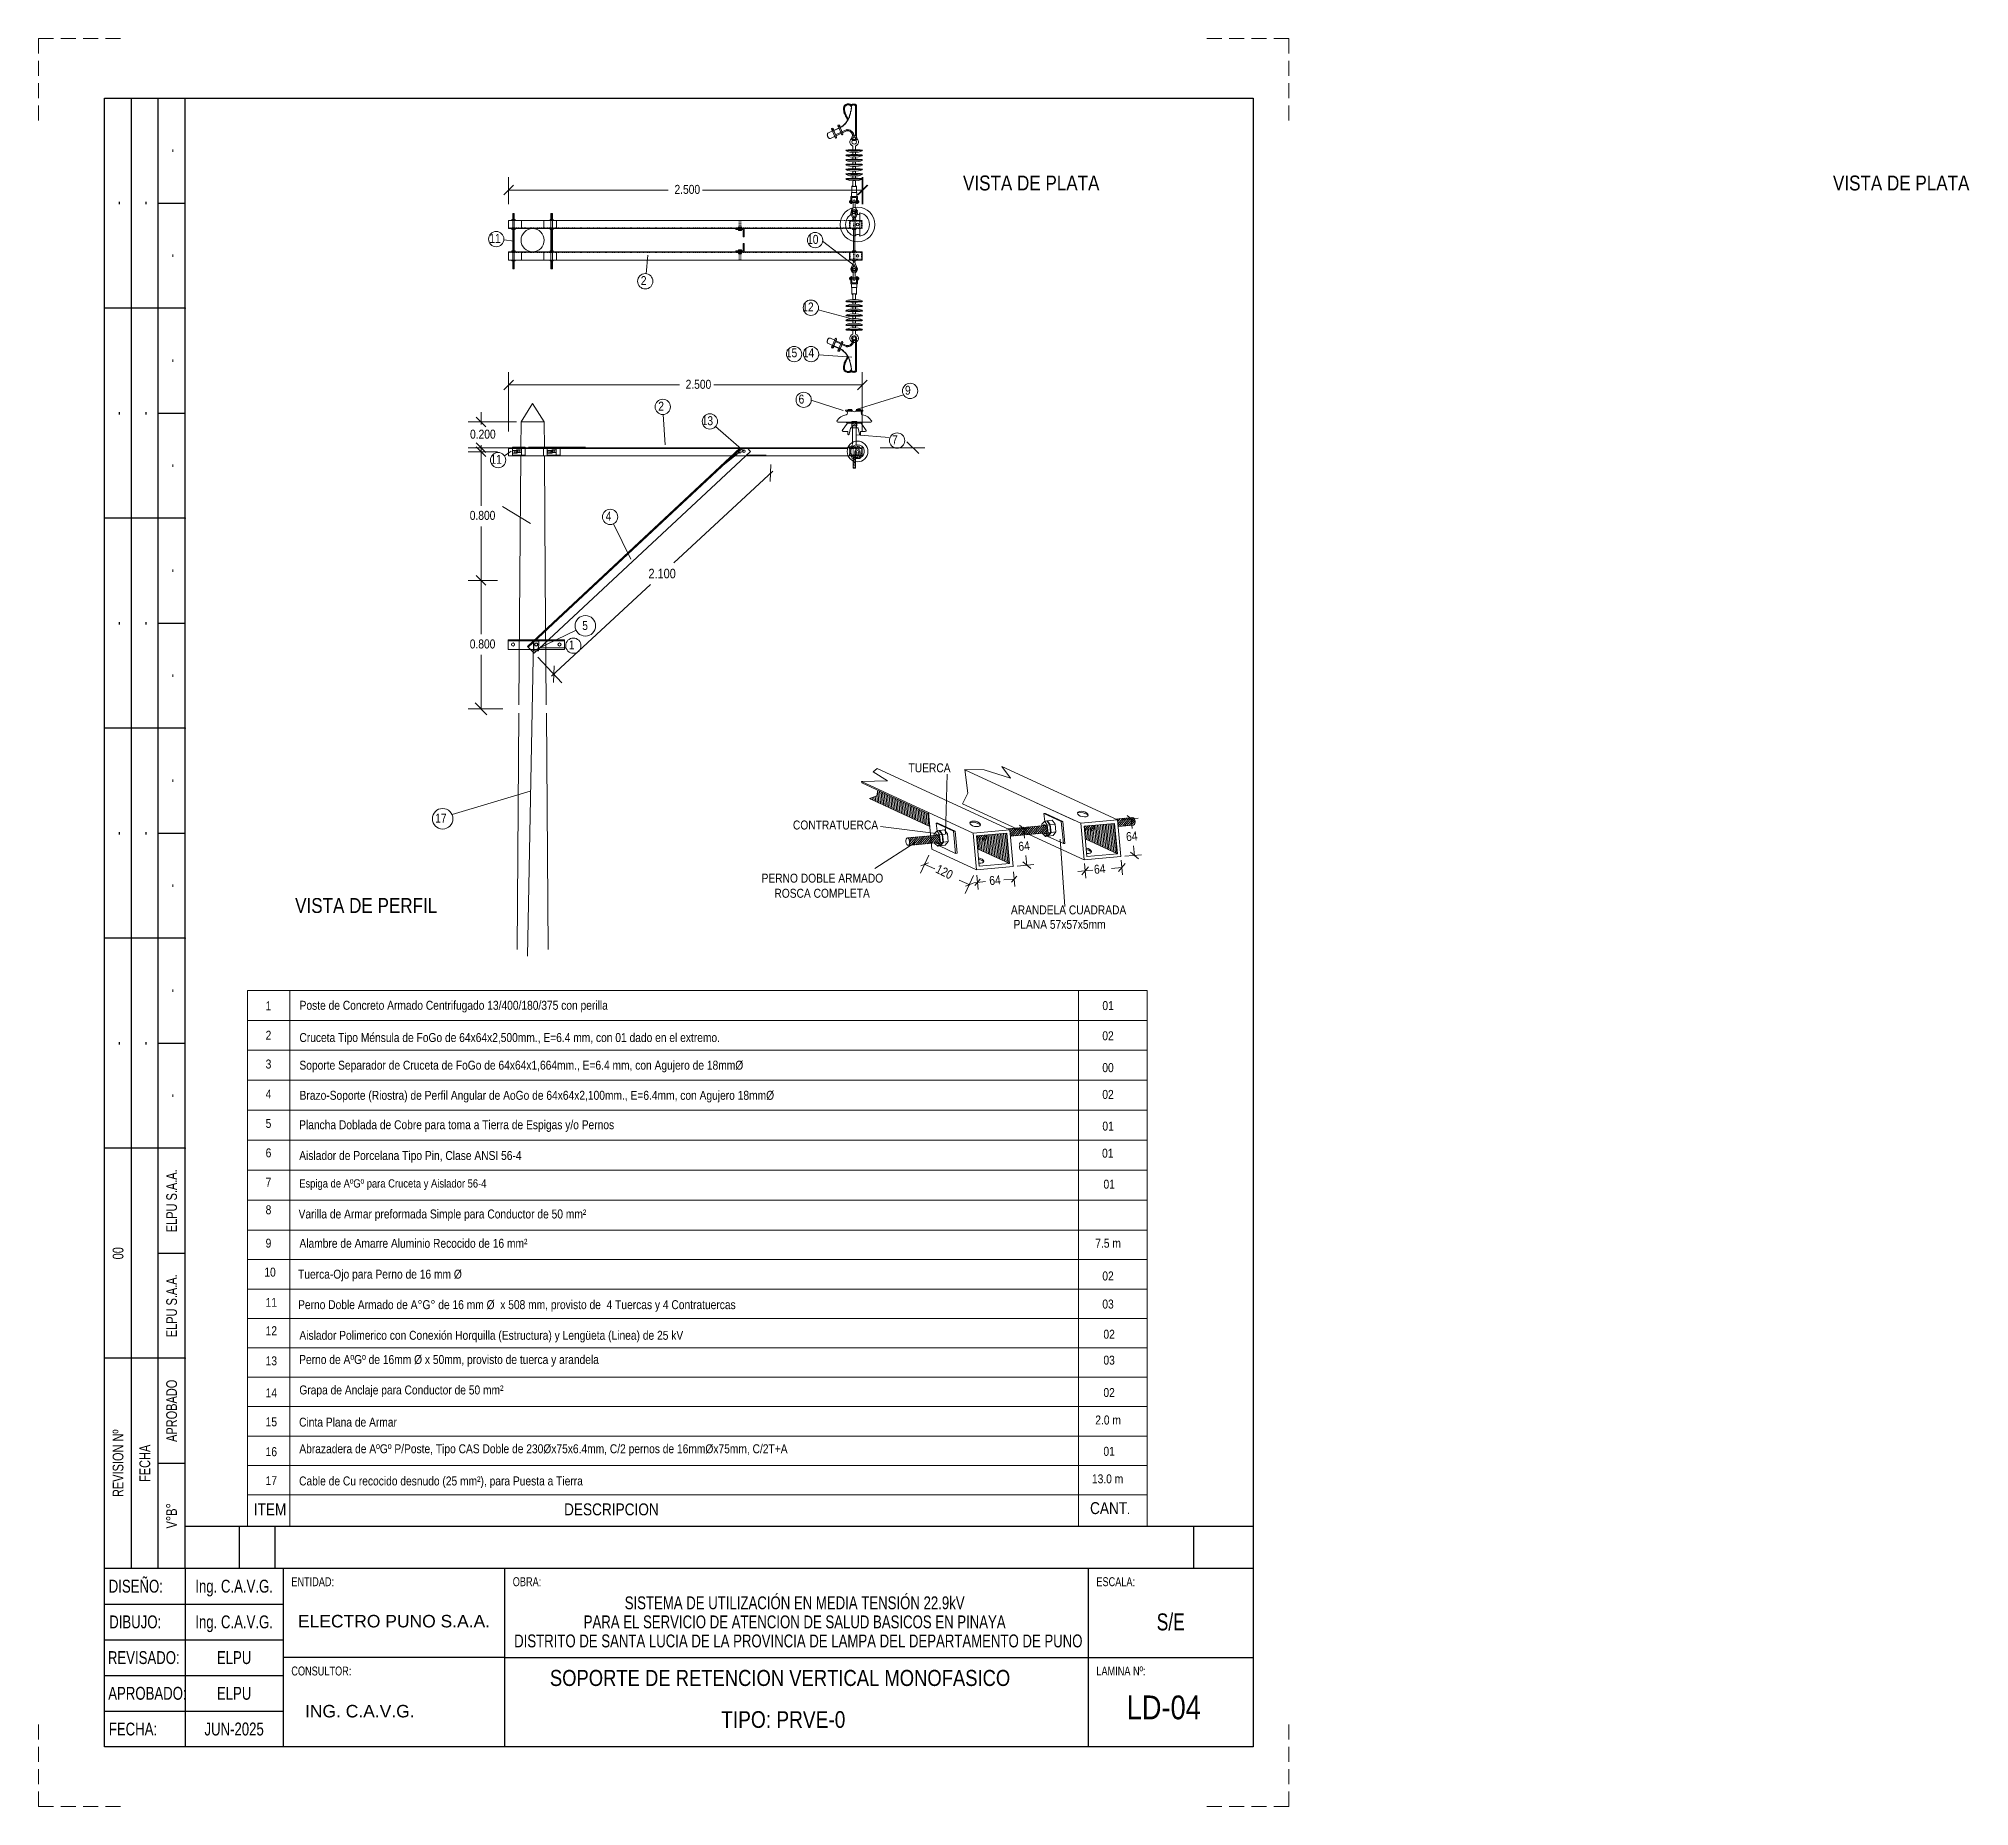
# Model space of a CAD drawing. Header units: millimetres. Extents: x 1804 to 3757, y 2643 to 7323.
# Drawn here: x 2644.2 to 2968.5, y 2939.5 to 3236.5 of the extents above; entities that cross this region are included whole.
import ezdxf
from ezdxf.enums import TextEntityAlignment as Align

# ---------------------------------------------------------------- set-up
doc = ezdxf.new("R2010")
doc.units = ezdxf.units.MM
doc.linetypes.add('DASHED', pattern=[0.75, 0.5, -0.25])
doc.linetypes.add('TRAZOS', pattern=[0.75, 0.5, -0.25])
for name, color, linetype in [('_Cajetin Linea 1', 5, 'Continuous'), ('_Cajetin Linea 2', 2, 'Continuous'), ('_Texto 1', 7, 'Continuous'), ('_Texto 2', 7, 'Continuous'), ('_Texto 3', 4, 'Continuous'), ('_Texto 4', 7, 'Continuous'), ('_Texto 6', 7, 'Continuous'), ('CAJETIN_T-1', 104, 'Continuous'), ('TEXTO', 7, 'Continuous')]:
    doc.layers.add(name, color=color, linetype=linetype)
for name, color, linetype, lineweight in [('_Cajetin Linea 3', 5, 'Continuous', 30), ('_Cajetin Linea 4', 3, 'DASHED', 0), ('POSTE', 7, 'Continuous', 13)]:
    doc.layers.add(name, color=color, linetype=linetype, lineweight=lineweight)
doc.styles.add('Cajetin', font='swissc.ttf')
doc.styles.add('Disylays_86', font='swisscl.ttf', dxfattribs={"height": 2.2})
doc.styles.add('Swis721 Cn BT', font='swissc.ttf')
doc.styles.add('TEXTO1', font='arial.ttf')
doc.styles.add('texto50', font='ARIALN.TTF', dxfattribs={"height": 0.06})

msp = doc.modelspace()

# ---------------------------------------------------------------- texts
at = {"lineweight": 15, "style": 'Swis721 Cn BT'}
for s, p in [('2.500', (2750.968, 3210.427)), ('11', (2719.864, 3202.196)), ('10', (2773.24, 3202.024)), ('2', (2745.308, 3195.105)), ('12', (2772.425, 3190.67)), ('15', (2769.669, 3182.974)), ('14', (2772.515, 3182.974)), ('2.500', (2752.838, 3177.682)), ('9', (2789.684, 3176.685)), ('2', (2748.24, 3174.009)), ('6', (2771.809, 3175.19)), ('13', (2755.534, 3171.567)), ('0.200', (2716.627, 3169.306)), ('7', (2787.499, 3168.351)), ('11', (2720.056, 3165.072)), ('0.800', (2716.578, 3155.657)), ('4', (2739.405, 3155.518)), ('5', (2735.47, 3137.158)), ('0.800', (2716.578, 3134.057)), ('1', (2733.224, 3133.887)), ('TUERCA', (2790.275, 3113.243)), ('17', (2710.779, 3104.797)), ('CONTRATUERCA', (2770.86, 3103.639)), ('PERNO DOBLE ARMADO', (2765.591, 3094.71)), ('ROSCA COMPLETA', (2767.745, 3092.17)), ('ARANDELA CUADRADA', (2807.473, 3089.374)), ('PLANA 57x57x5mm', (2807.907, 3086.948))]:
    msp.add_text(s, height=1.5, dxfattribs=at).set_placement(p)
at = {"color": 0, "lineweight": 15}
for s, height, style, p in [('VISTA DE PLATA', 2.5, 'Cajetin', (2799.427, 3211.002)), ('VISTA DE PLATA', 2.5, 'Cajetin', (2945.553, 3211.002)), ('VISTA DE PERFIL', 2.5, 'Cajetin', (2687.244, 3089.614)), ('1', 1.5, 'Swis721 Cn BT', (2682.292, 3073.262)), ('Poste de Concreto Armado Centrifugado 13/400/180/375 con perilla', 1.5, 'Swis721 Cn BT', (2687.995, 3073.35)), ('01', 1.5, 'Swis721 Cn BT', (2822.839, 3073.299)), ('2', 1.5, 'Swis721 Cn BT', (2682.292, 3068.322)), ('Cruceta Tipo Ménsula de FoGo de 64x64x2,500mm., E=6.4 mm, con 01 dado en el extremo.', 1.5, 'Swis721 Cn BT', (2687.968, 3067.932)), ('02', 1.5, 'Swis721 Cn BT', (2822.826, 3068.23)), ('3', 1.5, 'Swis721 Cn BT', (2682.292, 3063.478)), ('Soporte Separador de Cruceta de FoGo de 64x64x1,664mm., E=6.4 mm, con Agujero de 18mmØ', 1.5, 'Swis721 Cn BT', (2687.968, 3063.288)), ('00', 1.5, 'Swis721 Cn BT', (2822.826, 3062.878)), ('4', 1.5, 'Swis721 Cn BT', (2682.292, 3058.441)), ('Brazo-Soporte (Riostra) de Perfil Angular de AoGo de 64x64x2,100mm., E=6.4mm, con Agujero 18mmØ', 1.5, 'Swis721 Cn BT', (2687.994, 3058.226)), ('02', 1.5, 'Swis721 Cn BT', (2822.826, 3058.376)), ('5', 1.5, 'Swis721 Cn BT', (2682.292, 3053.501)), ('Plancha Doblada de Cobre para toma a Tierra de Espigas y/o Pernos', 1.5, 'Swis721 Cn BT', (2687.916, 3053.281)), ('01', 1.5, 'Swis721 Cn BT', (2822.839, 3053.053)), ('6', 1.5, 'Swis721 Cn BT', (2682.292, 3048.561)), ('Aislador de Porcelana Tipo Pin, Clase ANSI 56-4', 1.5, 'Swis721 Cn BT', (2687.936, 3048.114)), ('01', 1.5, 'Swis721 Cn BT', (2822.786, 3048.503)), ('7', 1.5, 'Swis721 Cn BT', (2682.292, 3043.621)), ('01', 1.5, 'Swis721 Cn BT', (2823.023, 3043.293)), ('8', 1.5, 'Swis721 Cn BT', (2682.292, 3038.996)), ('Varilla de Armar preformada Simple para Conductor de 50 mm²', 1.5, 'Swis721 Cn BT', (2687.827, 3038.29)), ('9', 1.5, 'Swis721 Cn BT', (2682.292, 3033.388)), ('Alambre de Amarre Aluminio Recocido de 16 mm²', 1.5, 'Swis721 Cn BT', (2687.969, 3033.363)), ('7.5 m', 1.5, 'Swis721 Cn BT', (2821.648, 3033.378)), ('10', 1.5, 'Swis721 Cn BT', (2682.08, 3028.52)), ('Tuerca-Ojo para Perno de 16 mm Ø', 1.5, 'Swis721 Cn BT', (2687.741, 3028.179)), ('02', 1.5, 'Swis721 Cn BT', (2822.826, 3027.874)), ('11', 1.5, 'Swis721 Cn BT', (2682.292, 3023.441)), ('Perno Doble Armado de A°G° de 16 mm Ø  x 508 mm, provisto de  4 Tuercas y 4 Contratuercas', 1.5, 'Swis721 Cn BT', (2687.742, 3023.055)), ('03', 1.5, 'Swis721 Cn BT', (2822.826, 3023.155)), ('12', 1.5, 'Swis721 Cn BT', (2682.292, 3018.679)), ('Aislador Polimerico con Conexión Horquilla (Estructura) y Lengüeta (Linea) de 25 kV', 1.5, 'Swis721 Cn BT', (2687.962, 3017.906)), ('02', 1.5, 'Swis721 Cn BT', (2823.014, 3018.085)), ('13', 1.5, 'Swis721 Cn BT', (2682.292, 3013.626)), ('Perno de AºGº de 16mm Ø x 50mm, provisto de tuerca y arandela ', 1.5, 'Swis721 Cn BT', (2687.926, 3013.841)), ('03', 1.5, 'Swis721 Cn BT', (2823.014, 3013.732)), ('14', 1.5, 'Swis721 Cn BT', (2682.292, 3008.236)), ('Grapa de Anclaje para Conductor de 50 mm²', 1.5, 'Swis721 Cn BT', (2687.951, 3008.725)), ('02', 1.5, 'Swis721 Cn BT', (2823.014, 3008.294)), ('15', 1.5, 'Swis721 Cn BT', (2682.292, 3003.369)), ('Cinta Plana de Armar', 1.5, 'Swis721 Cn BT', (2687.916, 3003.316)), ('2.0 m', 1.5, 'Swis721 Cn BT', (2821.648, 3003.674)), ('16', 1.5, 'Swis721 Cn BT', (2682.292, 2998.356)), ('Abrazadera de AºGº P/Poste, Tipo CAS Doble de 230Øx75x6.4mm, C/2 pernos de 16mmØx75mm, C/2T+A  ', 1.5, 'Swis721 Cn BT', (2687.951, 2998.845)), ('01', 1.5, 'Swis721 Cn BT', (2823.014, 2998.413)), ('17', 1.5, 'Swis721 Cn BT', (2682.292, 2993.489)), ('Cable de Cu recocido desnudo (25 mm²), para Puesta a Tierra', 1.5, 'Swis721 Cn BT', (2687.916, 2993.436)), ('13.0 m', 1.5, 'Swis721 Cn BT', (2821.086, 2993.793))]:
    msp.add_text(s, height=height, dxfattribs=dict(at, style=style)).set_placement(p)
at = {"lineweight": 15, "style": 'Swis721 Cn BT'}
for s, rotation, p in [('   64', 5.1665, (2807.364, 3099.896)), ('   64', 5.1665, (2825.456, 3101.532)), ('  120', 333.65034, (2793.826, 3096.906)), ('               64', 5.1665, (2814.363, 3095.524)), ('                64', 5.1665, (2796.297, 3093.597))]:
    msp.add_text(s, height=1.5, rotation=rotation, dxfattribs=at).set_placement(p)
msp.add_text('SOPORTE DE RETENCION VERTICAL MONOFASICO', height=2.7, dxfattribs=at).set_placement((2768.696, 2961.09), align=Align.MIDDLE)
at = {"lineweight": 15, "style": 'Cajetin'}
msp.add_text('LD-04', height=4, dxfattribs=at).set_placement((2833.145, 2956.141), align=Align.MIDDLE_CENTER)
at = {"color": 0, "lineweight": 15, "ltscale": 0.8, "width": 38.60262, "attachment_point": 1, "style": 'Swis721 Cn BT'}
for s, insert, char_height in [('{\\fArial Narrow|b0|i0|c0|p34;ITEM}', (2680.298, 2990.411), 2), ('{\\fArial Narrow|b0|i0|c0|p34;DESCRIPCION}', (2732.415, 2990.411), 2), ('{\\fArial Narrow|b0|i0|c0|p34;\\H1.333x;CANT\\H0.75x;.}', (2820.769, 2990.62), 1.5)]:
    msp.add_mtext(s, dxfattribs=dict(at, insert=insert, char_height=char_height))
at = {"lineweight": 15, "insert": (2769.236, 2954.087), "char_height": 2.8, "width": 76.22, "attachment_point": 5, "style": 'Swis721 Cn BT'}
msp.add_mtext('TIPO: PRVE-0', dxfattribs=at)
at = {"layer": 'TEXTO', "color": 0, "lineweight": 15, "ltscale": 1000, "style": 'Swis721 Cn BT'}
msp.add_text('Espiga de AºGº para Cruceta y Aislador 56-4', height=1.3794, dxfattribs=at).set_placement((2687.927, 3043.484))
at = {"layer": 'TEXTO', "color": 7, "lineweight": 15, "insert": (2748.889, 3146.623), "char_height": 0.06, "attachment_point": 5, "style": 'texto50'}
msp.add_mtext('\\A1;{\\H26.667x;2.100}', dxfattribs=at)

# ---------------------------------------------------------------- blocks, each defined once
blk = doc.blocks.new('_Oblique')
at = {"color": 0, "lineweight": -2}
blk.add_line((-0.5, -0.5), (0.5, 0.5), dxfattribs=at)
blk = doc.blocks.new('CAJETIN ARMADO')
at = {"layer": '_Cajetin Linea 1', "ltscale": 5}
for p, q in [((1569.36, 5536.82), (1389.95, 5536.82)), ((1399.05, 5536.82), (1399.05, 5529.78)), ((1405.05, 5536.82), (1405.05, 5529.78)), ((1559.36, 5536.82), (1559.36, 5529.78))]:
    blk.add_line(p, q, dxfattribs=at)
at = {"layer": '_Cajetin Linea 1'}
for p in [(1376.45, 5529.82), (1389.95, 5529.82)]:
    blk.add_line(p, (1569.36, 5529.82), dxfattribs=at)
at = {"layer": '_Cajetin Linea 1', "color": 5}
for p, q in [((1389.95, 5529.82), (1389.95, 5499.82)), ((1406.45, 5529.82), (1406.45, 5499.82)), ((1443.64, 5529.82), (1443.64, 5499.82)), ((1541.67, 5529.82), (1541.67, 5499.82)), ((1376.45, 5523.82), (1406.45, 5523.82)), ((1376.45, 5517.82), (1406.45, 5517.82)), ((1443.64, 5514.82), (1406.45, 5514.82)), ((1443.64, 5514.82), (1569.36, 5514.82)), ((1376.45, 5511.82), (1406.45, 5511.82)), ((1376.45, 5505.82), (1406.45, 5505.82))]:
    blk.add_line(p, q, dxfattribs=at)
at = {"layer": '_Cajetin Linea 2', "color": 3}
for points in [[(1380.95, 5529.82), (1380.95, 5776.82)], [(1385.45, 5529.82), (1385.45, 5776.82)], [(1389.95, 5529.82), (1389.95, 5776.82)], [(1385.45, 5759.18), (1389.95, 5759.18)], [(1389.95, 5741.53), (1376.45, 5741.53)], [(1385.45, 5723.89), (1389.95, 5723.89)], [(1389.95, 5706.25), (1376.45, 5706.25)], [(1385.45, 5688.61), (1389.95, 5688.61)], [(1389.95, 5670.96), (1376.45, 5670.96)], [(1385.45, 5653.32), (1389.95, 5653.32)], [(1389.95, 5635.68), (1376.45, 5635.68)], [(1385.45, 5618.03), (1389.95, 5618.03)], [(1389.95, 5600.39), (1376.45, 5600.39)], [(1385.45, 5582.75), (1389.95, 5582.75)], [(1389.95, 5565.11), (1376.45, 5565.11)], [(1385.45, 5547.46), (1389.95, 5547.46)]]:
    blk.add_lwpolyline(points, dxfattribs=at)
at = {"layer": '_Cajetin Linea 2', "color": 2}
blk.add_point((1389.95, 5600.39), dxfattribs=at)
at = {"layer": '_Cajetin Linea 2', "color": 3}
blk.add_point((1380.95, 5565.11), dxfattribs=at)
at = {"layer": '_Cajetin Linea 2'}
for p in [(1385.45, 5565.11), (1389.95, 5565.11)]:
    blk.add_point(p, dxfattribs=at)
at = {"layer": '_Cajetin Linea 3', "ltscale": 0.1}
blk.add_lwpolyline([(1569.36, 5499.82), (1376.45, 5499.82), (1376.45, 5776.82), (1569.36, 5776.82)], close=True, dxfattribs=at)
at = {"layer": '_Cajetin Linea 4', "ltscale": 5}
for p, q in [((1365.36, 5786.82), (1365.36, 5771.82)), ((1365.36, 5786.82), (1380.36, 5786.82)), ((1575.36, 5786.82), (1560.36, 5786.82)), ((1575.36, 5786.82), (1575.36, 5771.82)), ((1365.36, 5489.82), (1365.36, 5504.82)), ((1575.36, 5489.82), (1575.36, 5504.82)), ((1365.36, 5489.82), (1380.36, 5489.82)), ((1575.36, 5489.82), (1560.36, 5489.82))]:
    blk.add_line(p, q, dxfattribs=at)
at = {"layer": 'CAJETIN_T-1', "color": 2}
for p in [(1389.95, 5741.53), (1389.95, 5706.25), (1389.95, 5670.96), (1389.95, 5635.68)]:
    blk.add_point(p, dxfattribs=at)
at = {"layer": '_Texto 1', "style": 'Disylays_86'}
for s, p in [('-', (1387.7, 5768)), ('-', (1378.7, 5759.18)), ('-', (1383.2, 5759.18)), ('-', (1387.7, 5750.36)), ('-', (1387.7, 5732.71)), ('-', (1378.7, 5723.89)), ('-', (1383.2, 5723.89)), ('-', (1387.7, 5715.07)), ('-', (1387.7, 5697.43)), ('-', (1378.7, 5688.61)), ('-', (1383.2, 5688.61)), ('-', (1387.7, 5679.78)), ('-', (1387.7, 5662.14)), ('-', (1378.7, 5653.32)), ('-', (1383.2, 5653.32)), ('-', (1387.7, 5644.5)), ('-', (1387.7, 5626.86)), ('-', (1378.7, 5618.03)), ('-', (1383.2, 5618.03)), ('-', (1387.7, 5609.21)), ('ELPU S.A.A.', (1387.7, 5591.57)), ('00', (1378.7, 5582.75)), ('ELPU S.A.A.', (1387.7, 5573.93)), ('APROBADO', (1387.7, 5556.28)), ('REVISION Nº', (1378.7, 5547.46)), ('FECHA', (1383.2, 5547.46)), ('V%%DB%%D', (1387.7, 5538.64))]:
    blk.add_text(s, height=1.8, rotation=90, dxfattribs=at).set_placement(p, align=Align.MIDDLE_CENTER)
for s, p in [('DISEÑO:', (1381.69, 5526.82)), ('SISTEMA DE UTILIZACIÓN EN MEDIA TENSIÓN 22.9kV ', (1492.66, 5524.02)), ('DIBUJO:', (1381.59, 5520.82)), ('PARA EL SERVICIO DE ATENCION DE SALUD BASICOS EN PINAYA ', (1492.66, 5520.82)), (' DISTRITO DE SANTA LUCIA DE LA PROVINCIA DE LAMPA DEL DEPARTAMENTO DE PUNO', (1492.66, 5517.62)), ('REVISADO:  ', (1383.64, 5514.82)), ('APROBADO:', (1383.64, 5508.82)), ('FECHA:', (1381.21, 5502.82))]:
    blk.add_text(s, height=2.16, dxfattribs=at).set_placement(p, align=Align.MIDDLE_CENTER)
at = {"layer": '_Texto 2', "style": 'Disylays_86'}
for s, p in [('ENTIDAD:', (1407.81, 5526.82)), ('OBRA:', (1445, 5526.82)), ('ESCALA:', (1543.03, 5526.82)), ('CONSULTOR:', (1407.81, 5511.82)), ('LAMINA Nº:', (1543.03, 5511.82))]:
    blk.add_text(s, height=1.5, dxfattribs=at).set_placement(p)
at = {"layer": '_Texto 3', "style": 'Disylays_86'}
for s, p in [('Ing. C.A.V.G.', (1398.2, 5526.82)), ('Ing. C.A.V.G.', (1398.2, 5520.82)), ('ELPU', (1398.2, 5514.82)), ('ELPU', (1398.2, 5508.82)), ('JUN-2025', (1398.2, 5502.82))]:
    blk.add_text(s, height=2.16, dxfattribs=at).set_placement(p, align=Align.MIDDLE_CENTER)
at = {"layer": '_Texto 4', "ltscale": 2, "style": 'TEXTO1'}
for s, p in [('ELECTRO PUNO S.A.A.', (1408.92, 5519.89)), ('ING. C.A.V.G.', (1410.1, 5504.77))]:
    blk.add_text(s, height=2.1, dxfattribs=at).set_placement(p)
at = {"layer": '_Texto 6', "style": 'Disylays_86'}
blk.add_text('S/E', height=2.851, dxfattribs=at).set_placement((1555.52, 5520.82), align=Align.MIDDLE_CENTER)

# ---------------------------------------------------------------- linework, layer by layer
at = {"linetype": 'Continuous', "lineweight": 15}
for p, q in [((2779.353, 3224.81), (2779.367, 3224.885)), ((2779.353, 3224.755), (2779.353, 3224.81)), ((2779.353, 3224.679), (2779.353, 3224.755)), ((2779.367, 3224.611), (2779.353, 3224.679)), ((2779.367, 3224.885), (2779.38, 3224.954)), ((2779.367, 3224.535), (2779.367, 3224.611)), ((2779.38, 3224.467), (2779.367, 3224.535)), ((2779.38, 3224.954), (2779.394, 3225.043)), ((2779.394, 3224.398), (2779.38, 3224.467)), ((2779.394, 3225.043), (2779.421, 3225.119)), ((2779.408, 3224.329), (2779.394, 3224.398)), ((2779.421, 3224.268), (2779.408, 3224.329)), ((2779.421, 3225.119), (2779.462, 3225.187)), ((2779.435, 3224.179), (2779.421, 3224.268)), ((2779.456, 3224.11), (2779.435, 3224.179)), ((2779.462, 3224.021), (2779.456, 3224.11)), ((2779.462, 3225.187), (2779.49, 3225.242)), ((2779.49, 3223.939), (2779.462, 3224.021)), ((2779.49, 3225.242), (2779.552, 3225.304)), ((2779.49, 3224.755), (2779.51, 3224.81)), ((2779.51, 3224.7), (2779.49, 3224.755)), ((2779.524, 3223.863), (2779.49, 3223.939)), ((2779.51, 3224.81), (2779.524, 3224.872)), ((2779.51, 3224.611), (2779.51, 3224.7)), ((2779.524, 3224.528), (2779.51, 3224.611)), ((2779.524, 3224.872), (2779.538, 3224.926)), ((2779.538, 3224.467), (2779.524, 3224.528)), ((2779.552, 3223.794), (2779.524, 3223.863)), ((2779.538, 3224.926), (2779.552, 3225.016)), ((2779.538, 3224.398), (2779.538, 3224.467)), ((2779.552, 3224.329), (2779.538, 3224.398)), ((2779.552, 3225.304), (2779.627, 3225.359)), ((2779.552, 3225.016), (2779.607, 3225.098)), ((2779.566, 3224.268), (2779.552, 3224.329)), ((2779.607, 3223.705), (2779.552, 3223.794)), ((2779.593, 3224.165), (2779.566, 3224.268)), ((2779.627, 3224.083), (2779.593, 3224.165)), ((2779.607, 3225.098), (2779.634, 3225.153)), ((2779.634, 3223.637), (2779.607, 3223.705)), ((2779.627, 3225.359), (2779.682, 3225.393)), ((2779.634, 3223.993), (2779.627, 3224.083)), ((2779.634, 3225.153), (2779.661, 3225.201)), ((2779.655, 3223.939), (2779.634, 3223.993)), ((2779.661, 3223.561), (2779.634, 3223.637)), ((2779.682, 3223.89), (2779.655, 3223.939)), ((2779.661, 3225.201), (2779.723, 3225.242)), ((2779.682, 3225.393), (2779.723, 3225.421)), ((2779.696, 3223.822), (2779.682, 3223.89)), ((2779.737, 3223.747), (2779.696, 3223.822)), ((2779.723, 3225.421), (2779.764, 3225.427)), ((2779.723, 3225.242), (2779.778, 3225.276)), ((2779.751, 3223.691), (2779.737, 3223.747)), ((2779.799, 3223.637), (2779.751, 3223.691)), ((2779.764, 3225.427), (2779.833, 3225.448)), ((2779.778, 3225.276), (2779.833, 3225.304)), ((2779.826, 3223.548), (2779.799, 3223.637)), ((2779.833, 3225.448), (2779.908, 3225.475)), ((2779.833, 3225.304), (2779.881, 3225.317)), ((2779.881, 3225.317), (2779.929, 3225.359)), ((2779.908, 3225.475), (2779.956, 3225.503)), ((2779.929, 3225.359), (2779.97, 3225.372)), ((2779.956, 3225.503), (2780.025, 3225.53)), ((2779.97, 3225.372), (2780.025, 3225.393)), ((2780.025, 3225.53), (2780.101, 3225.53)), ((2780.025, 3225.393), (2780.073, 3225.393)), ((2780.073, 3225.393), (2780.128, 3225.393)), ((2780.101, 3225.53), (2780.169, 3225.544)), ((2780.128, 3225.393), (2780.169, 3225.4)), ((2780.169, 3225.544), (2780.245, 3225.53)), ((2780.169, 3225.4), (2780.197, 3225.421)), ((2780.197, 3225.421), (2780.245, 3225.4)), ((2780.245, 3225.53), (2780.313, 3225.516)), ((2780.245, 3225.4), (2780.279, 3225.4)), ((2780.279, 3225.4), (2780.341, 3225.372)), ((2780.43, 3223.74), (2780.299, 3223.362)), ((2780.313, 3225.516), (2780.375, 3225.503)), ((2780.341, 3225.372), (2780.382, 3225.345)), ((2780.375, 3225.503), (2780.457, 3225.489)), ((2780.382, 3225.345), (2780.444, 3225.304)), ((2780.403, 3223.52), (2780.416, 3223.589)), ((2780.416, 3223.589), (2780.444, 3223.678)), ((2780.519, 3224.062), (2780.43, 3223.74)), ((2780.444, 3225.304), (2780.498, 3225.256)), ((2780.444, 3223.678), (2780.471, 3223.781)), ((2780.457, 3225.489), (2780.519, 3225.462)), ((2780.471, 3223.781), (2780.498, 3223.863)), ((2780.498, 3225.256), (2780.526, 3225.228)), ((2780.498, 3223.863), (2780.526, 3223.952)), ((2780.519, 3225.462), (2780.574, 3225.448)), ((2780.526, 3224.24), (2780.519, 3224.062)), ((2780.526, 3225.228), (2780.553, 3225.201)), ((2780.615, 3224.398), (2780.526, 3224.24)), ((2780.526, 3223.952), (2780.546, 3224.021)), ((2780.546, 3224.021), (2780.553, 3224.11)), ((2780.553, 3225.201), (2780.588, 3225.173)), ((2780.553, 3224.11), (2780.588, 3224.192)), ((2780.574, 3225.448), (2780.615, 3225.427)), ((2780.588, 3225.173), (2780.615, 3225.119)), ((2780.588, 3224.192), (2780.601, 3224.309)), ((2780.601, 3224.309), (2780.629, 3224.412)), ((2780.615, 3225.427), (2780.67, 3225.393)), ((2780.615, 3225.119), (2780.643, 3225.084)), ((2780.656, 3224.727), (2780.615, 3224.398)), ((2780.629, 3224.412), (2780.643, 3224.501)), ((2780.691, 3225.421), (2780.643, 3225.393)), ((2780.656, 3225.393), (2780.643, 3225.4)), ((2780.643, 3225.4), (2780.697, 3225.4)), ((2780.643, 3225.084), (2780.697, 3224.974)), ((2780.643, 3224.501), (2780.67, 3224.707)), ((2780.67, 3225.345), (2780.656, 3225.393)), ((2780.697, 3224.974), (2780.656, 3224.727)), ((2780.67, 3225.393), (2780.67, 3225.304)), ((2780.691, 3225.29), (2780.67, 3225.345)), ((2780.67, 3225.304), (2780.691, 3225.242)), ((2780.67, 3224.707), (2780.697, 3224.81)), ((2780.739, 3225.441), (2780.691, 3225.421)), ((2780.691, 3225.201), (2780.691, 3225.29)), ((2780.691, 3225.242), (2780.697, 3225.228)), ((2780.697, 3225.125), (2780.691, 3225.201)), ((2780.697, 3225.4), (2780.725, 3225.427)), ((2780.697, 3225.228), (2780.773, 3225.276)), ((2780.697, 3225.242), (2780.732, 3225.263)), ((2780.697, 3225.057), (2780.697, 3225.125)), ((2780.697, 3224.926), (2780.697, 3225.057)), ((2780.697, 3224.81), (2780.697, 3224.926)), ((2780.725, 3225.427), (2780.787, 3225.448)), ((2780.732, 3225.263), (2780.759, 3225.283)), ((2780.793, 3225.462), (2780.739, 3225.441)), ((2780.759, 3225.283), (2780.793, 3225.297)), ((2780.773, 3225.276), (2780.828, 3225.304)), ((2780.787, 3225.448), (2780.842, 3225.475)), ((2780.835, 3225.475), (2780.793, 3225.462)), ((2780.793, 3225.297), (2780.828, 3225.311)), ((2780.828, 3225.304), (2780.862, 3225.331)), ((2780.828, 3225.311), (2780.862, 3225.324)), ((2780.89, 3225.489), (2780.835, 3225.475)), ((2780.842, 3225.475), (2780.869, 3225.489)), ((2780.862, 3225.331), (2780.944, 3225.345)), ((2780.862, 3225.324), (2780.896, 3225.331)), ((2780.869, 3225.489), (2780.931, 3225.489)), ((2780.931, 3225.496), (2780.89, 3225.489)), ((2780.896, 3225.331), (2780.924, 3225.345)), ((2780.924, 3225.345), (2780.958, 3225.352)), ((2780.931, 3225.489), (2780.972, 3225.503)), ((2780.985, 3225.503), (2780.931, 3225.496)), ((2780.944, 3225.345), (2780.999, 3225.359)), ((2780.958, 3225.352), (2780.992, 3225.359)), ((2780.972, 3225.503), (2781.02, 3225.503)), ((2781.034, 3225.51), (2780.985, 3225.503)), ((2780.992, 3225.359), (2781.034, 3225.359)), ((2780.999, 3225.359), (2781.047, 3225.372)), ((2781.02, 3225.503), (2781.061, 3225.516)), ((2781.082, 3225.503), (2781.034, 3225.51)), ((2781.034, 3225.359), (2781.068, 3225.359)), ((2781.047, 3225.372), (2781.089, 3225.359)), ((2781.061, 3225.516), (2781.136, 3225.503)), ((2781.068, 3225.359), (2781.102, 3225.359)), ((2781.136, 3225.503), (2781.082, 3225.503)), ((2781.089, 3225.359), (2781.143, 3225.359)), ((2781.102, 3225.359), (2781.136, 3225.359)), ((2781.136, 3225.503), (2781.191, 3225.516)), ((2781.191, 3225.496), (2781.136, 3225.503)), ((2781.136, 3225.359), (2781.157, 3225.352)), ((2781.143, 3225.359), (2781.191, 3225.345)), ((2781.157, 3225.352), (2781.178, 3225.345)), ((2781.178, 3225.345), (2781.205, 3225.338)), ((2781.191, 3225.516), (2781.233, 3225.503)), ((2781.246, 3225.489), (2781.191, 3225.496)), ((2781.191, 3225.345), (2781.246, 3225.331)), ((2781.205, 3225.338), (2781.233, 3225.324)), ((2781.233, 3225.503), (2781.287, 3225.489)), ((2781.233, 3225.324), (2781.253, 3225.317)), ((2781.274, 3225.482), (2781.246, 3225.489)), ((2781.246, 3225.331), (2781.308, 3225.304)), ((2781.253, 3225.317), (2781.274, 3225.304)), ((2781.308, 3225.475), (2781.274, 3225.482)), ((2781.274, 3225.304), (2781.301, 3225.29)), ((2781.287, 3225.489), (2781.363, 3225.462)), ((2781.301, 3225.29), (2781.322, 3225.276)), ((2781.329, 3225.468), (2781.308, 3225.475)), ((2781.308, 3225.304), (2781.342, 3225.29)), ((2781.322, 3225.276), (2781.342, 3225.256)), ((2781.349, 3225.462), (2781.329, 3225.468)), ((2781.342, 3225.29), (2781.363, 3225.276)), ((2781.342, 3225.256), (2781.363, 3225.242)), ((2781.377, 3225.448), (2781.349, 3225.462)), ((2781.363, 3225.228), (2781.358, 3220.174)), ((2781.363, 3225.462), (2781.438, 3225.4)), ((2781.363, 3225.276), (2781.363, 3225.242)), ((2781.404, 3225.434), (2781.377, 3225.448)), ((2781.418, 3225.427), (2781.404, 3225.434)), ((2781.445, 3225.407), (2781.418, 3225.427)), ((2781.438, 3225.4), (2781.493, 3225.359)), ((2781.466, 3225.393), (2781.445, 3225.407)), ((2781.48, 3225.372), (2781.466, 3225.393)), ((2781.507, 3225.359), (2781.48, 3225.372)), ((2781.493, 3225.359), (2781.534, 3225.331)), ((2781.521, 3225.331), (2781.507, 3225.359)), ((2781.534, 3225.331), (2781.534, 3225.304)), ((2781.534, 3225.304), (2781.534, 3219.996)), ((2776.623, 3220.351), (2776.643, 3220.419)), ((2776.643, 3220.282), (2776.623, 3220.351)), ((2776.643, 3220.481), (2776.671, 3220.508)), ((2776.643, 3220.419), (2776.643, 3220.481)), ((2776.671, 3220.55), (2776.677, 3220.591)), ((2776.671, 3220.508), (2776.671, 3220.55)), ((2776.677, 3220.591), (2776.712, 3220.625)), ((2776.712, 3220.625), (2777.514, 3220.996)), ((2779.833, 3220.996), (2777.185, 3219.747)), ((2777.542, 3221.469), (2777.329, 3221.393)), ((2777.329, 3221.393), (2777.967, 3219.891)), ((2777.665, 3221.373), (2777.329, 3221.256)), ((2777.329, 3221.256), (2777.384, 3221.112)), ((2777.384, 3221.112), (2777.72, 3221.236)), ((2777.514, 3220.996), (2777.542, 3220.941)), ((2777.542, 3220.941), (2779.072, 3221.675)), ((2778.166, 3219.973), (2777.542, 3221.469)), ((2777.72, 3221.236), (2777.665, 3221.373)), ((2777.706, 3221.098), (2779.099, 3221.757)), ((2778.015, 3220.337), (2777.706, 3221.098)), ((2779.799, 3221.174), (2778.015, 3220.337)), ((2778.605, 3222.018), (2778.392, 3221.942)), ((2778.392, 3221.942), (2779.031, 3220.44)), ((2778.729, 3221.922), (2778.392, 3221.805)), ((2778.392, 3221.805), (2778.447, 3221.661)), ((2778.447, 3221.661), (2778.784, 3221.784)), ((2779.229, 3220.522), (2778.605, 3222.018)), ((2778.784, 3221.784), (2778.729, 3221.922)), ((2779.031, 3220.44), (2779.119, 3220.344)), ((2779.072, 3221.675), (2779.243, 3221.798)), ((2779.099, 3221.757), (2779.325, 3221.942)), ((2779.119, 3220.344), (2779.174, 3220.357)), ((2779.174, 3220.357), (2779.202, 3220.385)), ((2779.202, 3220.385), (2779.216, 3220.412)), ((2779.216, 3220.447), (2779.222, 3220.474)), ((2779.216, 3220.412), (2779.216, 3220.447)), ((2779.222, 3220.474), (2779.236, 3220.488)), ((2779.236, 3220.488), (2779.229, 3220.522)), ((2779.243, 3221.798), (2779.367, 3221.915)), ((2779.325, 3221.942), (2779.408, 3222.045)), ((2779.367, 3221.915), (2779.435, 3221.99)), ((2779.408, 3222.045), (2779.462, 3222.073)), ((2779.435, 3221.99), (2779.524, 3222.073)), ((2779.462, 3222.073), (2779.566, 3222.182)), ((2779.524, 3222.073), (2779.627, 3222.162)), ((2779.566, 3222.182), (2779.634, 3222.258)), ((2779.627, 3222.162), (2779.682, 3222.21)), ((2779.634, 3222.258), (2779.709, 3222.299)), ((2779.696, 3223.506), (2779.661, 3223.561)), ((2779.682, 3222.21), (2779.723, 3222.285)), ((2779.737, 3223.417), (2779.696, 3223.506)), ((2779.709, 3222.299), (2779.751, 3222.381)), ((2779.723, 3222.285), (2779.799, 3222.34)), ((2779.806, 3223.3), (2779.737, 3223.417)), ((2779.751, 3222.381), (2779.799, 3222.409)), ((2779.799, 3222.409), (2779.826, 3222.47)), ((2779.799, 3222.34), (2779.867, 3222.443)), ((2779.826, 3221.181), (2779.799, 3221.174)), ((2779.854, 3223.232), (2779.806, 3223.3)), ((2779.867, 3223.465), (2779.826, 3223.548)), ((2779.826, 3222.47), (2779.854, 3222.525)), ((2779.867, 3221.201), (2779.826, 3221.181)), ((2779.902, 3221.009), (2779.833, 3220.996)), ((2779.902, 3223.163), (2779.854, 3223.232)), ((2779.854, 3222.525), (2779.908, 3222.601)), ((2779.908, 3223.376), (2779.867, 3223.465)), ((2779.867, 3222.443), (2779.929, 3222.546)), ((2779.908, 3221.208), (2779.867, 3221.201)), ((2779.929, 3223.088), (2779.902, 3223.163)), ((2779.956, 3221.009), (2779.902, 3221.009)), ((2779.956, 3223.321), (2779.908, 3223.376)), ((2779.908, 3222.601), (2779.936, 3222.669)), ((2779.97, 3221.229), (2779.908, 3221.208)), ((2779.956, 3223.026), (2779.929, 3223.088)), ((2779.929, 3222.546), (2779.97, 3222.614)), ((2779.936, 3222.669), (2779.984, 3222.704)), ((2779.984, 3223.273), (2779.956, 3223.321)), ((2779.984, 3222.999), (2779.956, 3223.026)), ((2780.011, 3221.009), (2779.956, 3221.009)), ((2779.97, 3222.614), (2780.011, 3222.683)), ((2780.011, 3221.208), (2779.97, 3221.229)), ((2780.011, 3223.218), (2779.984, 3223.273)), ((2779.998, 3222.944), (2779.984, 3222.999)), ((2779.984, 3222.704), (2779.998, 3222.745)), ((2780.039, 3222.889), (2779.998, 3222.944)), ((2779.998, 3222.745), (2780.025, 3222.8)), ((2780.039, 3223.17), (2780.011, 3223.218)), ((2780.011, 3222.683), (2780.073, 3222.786)), ((2780.073, 3221.201), (2780.011, 3221.208)), ((2780.08, 3221.023), (2780.011, 3221.009)), ((2780.025, 3222.8), (2780.053, 3222.875)), ((2780.053, 3223.129), (2780.039, 3223.17)), ((2780.053, 3222.875), (2780.039, 3222.889)), ((2780.101, 3223.074), (2780.053, 3223.129)), ((2780.073, 3222.786), (2780.128, 3222.875)), ((2780.155, 3221.201), (2780.073, 3221.201)), ((2780.155, 3221.023), (2780.08, 3221.023)), ((2780.128, 3223.026), (2780.101, 3223.074)), ((2780.155, 3223.012), (2780.128, 3223.026)), ((2780.128, 3222.875), (2780.183, 3222.971)), ((2780.148, 3223.012), (2780.148, 3223.012)), ((2780.148, 3223.012), (2780.148, 3223.012)), ((2780.197, 3223.088), (2780.155, 3223.012)), ((2780.224, 3221.181), (2780.155, 3221.201)), ((2780.21, 3221.009), (2780.155, 3221.023)), ((2780.183, 3222.971), (2780.21, 3223.06)), ((2780.299, 3223.362), (2780.197, 3223.088)), ((2780.21, 3223.06), (2780.252, 3223.143)), ((2780.272, 3221.009), (2780.21, 3221.009)), ((2780.313, 3221.174), (2780.224, 3221.181)), ((2780.252, 3223.143), (2780.299, 3223.232)), ((2780.341, 3220.968), (2780.272, 3221.009)), ((2780.299, 3223.232), (2780.341, 3223.335)), ((2780.403, 3221.126), (2780.313, 3221.174)), ((2780.341, 3223.335), (2780.375, 3223.445)), ((2780.416, 3220.934), (2780.341, 3220.968)), ((2780.375, 3223.445), (2780.403, 3223.52)), ((2780.471, 3221.105), (2780.403, 3221.126)), ((2780.457, 3220.906), (2780.416, 3220.934)), ((2780.485, 3220.899), (2780.457, 3220.906)), ((2780.588, 3221.037), (2780.471, 3221.105)), ((2780.519, 3220.865), (2780.485, 3220.899)), ((2780.553, 3220.852), (2780.519, 3220.865)), ((2780.601, 3220.81), (2780.553, 3220.852)), ((2780.697, 3220.968), (2780.588, 3221.037)), ((2780.656, 3220.735), (2780.601, 3220.81)), ((2780.697, 3220.694), (2780.656, 3220.735)), ((2780.773, 3220.906), (2780.697, 3220.968)), ((2780.759, 3220.653), (2780.697, 3220.694)), ((2780.78, 3220.591), (2780.759, 3220.653)), ((2780.828, 3220.852), (2780.773, 3220.906)), ((2780.814, 3220.536), (2780.78, 3220.591)), ((2780.828, 3220.46), (2780.814, 3220.536)), ((2780.89, 3220.797), (2780.828, 3220.852)), ((2780.842, 3220.378), (2780.828, 3220.46)), ((2780.862, 3220.316), (2780.842, 3220.378)), ((2780.931, 3220.755), (2780.89, 3220.797)), ((2780.965, 3220.694), (2780.931, 3220.755)), ((2780.992, 3220.639), (2780.965, 3220.694)), ((2781.02, 3220.563), (2780.992, 3220.639)), ((2781.047, 3220.508), (2781.02, 3220.563)), ((2781.047, 3220.481), (2781.047, 3220.508)), ((2781.061, 3220.454), (2781.047, 3220.481)), ((2781.047, 3220.289), (2781.061, 3220.337)), ((2781.061, 3220.392), (2781.061, 3220.454)), ((2781.061, 3220.337), (2781.061, 3220.392)), ((2776.65, 3220.22), (2776.643, 3220.282)), ((2776.671, 3220.166), (2776.65, 3220.22)), ((2776.677, 3220.117), (2776.671, 3220.166)), ((2776.698, 3220.076), (2776.677, 3220.117)), ((2776.712, 3220.015), (2776.698, 3220.076)), ((2776.753, 3219.946), (2776.712, 3220.015)), ((2776.801, 3219.891), (2776.753, 3219.946)), ((2776.856, 3219.836), (2776.801, 3219.891)), ((2776.917, 3219.788), (2776.856, 3219.836)), ((2776.952, 3219.761), (2776.917, 3219.788)), ((2777.013, 3219.747), (2776.952, 3219.761)), ((2777.041, 3219.747), (2777.013, 3219.747)), ((2777.185, 3219.747), (2777.041, 3219.747)), ((2777.967, 3219.891), (2778.056, 3219.795)), ((2778.056, 3219.795), (2778.111, 3219.809)), ((2778.111, 3219.809), (2778.139, 3219.836)), ((2778.139, 3219.836), (2778.152, 3219.864)), ((2778.152, 3219.898), (2778.159, 3219.925)), ((2778.152, 3219.864), (2778.152, 3219.898)), ((2778.159, 3219.925), (2778.173, 3219.939)), ((2778.173, 3219.939), (2778.166, 3219.973)), ((2780.814, 3220.09), (2780.828, 3220.104)), ((2780.816, 3220.063), (2780.814, 3220.09)), ((2780.828, 3220.104), (2780.842, 3220.145)), ((2780.842, 3220.145), (2780.862, 3220.207)), ((2780.862, 3220.282), (2780.862, 3220.316)), ((2780.862, 3220.207), (2780.862, 3220.282)), ((2781.023, 3220.207), (2781.034, 3220.248)), ((2781.034, 3220.248), (2781.047, 3220.289)), ((2776.636, 3185.673), (2776.616, 3185.605)), ((2776.616, 3185.605), (2776.636, 3185.536)), ((2776.643, 3185.735), (2776.636, 3185.673)), ((2776.636, 3185.536), (2776.636, 3185.475)), ((2776.636, 3185.475), (2776.664, 3185.447)), ((2776.664, 3185.79), (2776.643, 3185.735)), ((2776.671, 3185.838), (2776.664, 3185.79)), ((2776.664, 3185.447), (2776.664, 3185.406)), ((2776.664, 3185.406), (2776.671, 3185.365)), ((2776.691, 3185.879), (2776.671, 3185.838)), ((2776.671, 3185.365), (2776.705, 3185.33)), ((2776.705, 3185.941), (2776.691, 3185.879)), ((2776.746, 3186.01), (2776.705, 3185.941)), ((2776.705, 3185.33), (2777.508, 3184.96)), ((2776.794, 3186.065), (2776.746, 3186.01)), ((2776.849, 3186.119), (2776.794, 3186.065)), ((2776.911, 3186.167), (2776.849, 3186.119)), ((2776.945, 3186.195), (2776.911, 3186.167)), ((2777.007, 3186.208), (2776.945, 3186.195)), ((2777.034, 3186.208), (2777.007, 3186.208)), ((2777.178, 3186.208), (2777.034, 3186.208)), ((2779.826, 3184.96), (2777.178, 3186.208)), ((2777.323, 3184.562), (2777.961, 3186.065)), ((2777.323, 3184.699), (2777.377, 3184.843)), ((2777.659, 3184.583), (2777.323, 3184.699)), ((2777.377, 3184.843), (2777.713, 3184.72)), ((2777.508, 3184.96), (2777.535, 3185.015)), ((2778.16, 3185.982), (2777.535, 3184.487)), ((2777.535, 3185.015), (2779.065, 3184.281)), ((2777.713, 3184.72), (2777.659, 3184.583)), ((2778.009, 3185.618), (2777.7, 3184.857)), ((2777.7, 3184.857), (2779.093, 3184.198)), ((2777.961, 3186.065), (2778.05, 3186.161)), ((2779.792, 3184.781), (2778.009, 3185.618)), ((2778.05, 3186.161), (2778.105, 3186.147)), ((2778.105, 3186.147), (2778.132, 3186.119)), ((2778.132, 3186.119), (2778.146, 3186.092)), ((2778.146, 3186.092), (2778.146, 3186.058)), ((2778.146, 3186.058), (2778.153, 3186.03)), ((2778.153, 3186.03), (2778.166, 3186.016)), ((2778.166, 3186.016), (2778.16, 3185.982)), ((2778.386, 3184.013), (2779.024, 3185.516)), ((2779.222, 3185.433), (2778.599, 3183.938)), ((2779.024, 3185.516), (2779.113, 3185.612)), ((2779.113, 3185.612), (2779.168, 3185.598)), ((2779.168, 3185.598), (2779.195, 3185.57)), ((2779.195, 3185.57), (2779.209, 3185.543)), ((2779.209, 3185.543), (2779.209, 3185.509)), ((2779.209, 3185.509), (2779.216, 3185.481)), ((2779.216, 3185.481), (2779.23, 3185.468)), ((2779.23, 3185.468), (2779.222, 3185.433)), ((2779.819, 3184.775), (2779.792, 3184.781)), ((2779.861, 3184.754), (2779.819, 3184.775)), ((2779.895, 3184.946), (2779.826, 3184.96)), ((2779.902, 3184.747), (2779.861, 3184.754)), ((2779.95, 3184.946), (2779.895, 3184.946)), ((2779.964, 3184.727), (2779.902, 3184.747)), ((2780.005, 3184.946), (2779.95, 3184.946)), ((2780.005, 3184.747), (2779.964, 3184.727)), ((2780.073, 3184.932), (2780.005, 3184.946)), ((2780.067, 3184.754), (2780.005, 3184.747)), ((2780.149, 3184.754), (2780.067, 3184.754)), ((2780.149, 3184.932), (2780.073, 3184.932)), ((2780.204, 3184.946), (2780.149, 3184.932)), ((2780.217, 3184.775), (2780.149, 3184.754)), ((2780.266, 3184.946), (2780.204, 3184.946)), ((2780.307, 3184.781), (2780.217, 3184.775)), ((2780.334, 3184.987), (2780.266, 3184.946)), ((2780.396, 3184.83), (2780.307, 3184.781)), ((2780.409, 3185.022), (2780.334, 3184.987)), ((2780.464, 3184.85), (2780.396, 3184.83)), ((2780.451, 3185.049), (2780.409, 3185.022)), ((2780.478, 3185.056), (2780.451, 3185.049)), ((2780.581, 3184.919), (2780.464, 3184.85)), ((2780.513, 3185.09), (2780.478, 3185.056)), ((2780.547, 3185.104), (2780.513, 3185.09)), ((2780.595, 3185.145), (2780.547, 3185.104)), ((2780.691, 3184.987), (2780.581, 3184.919)), ((2780.65, 3185.221), (2780.595, 3185.145)), ((2780.691, 3185.262), (2780.65, 3185.221)), ((2780.753, 3185.303), (2780.691, 3185.262)), ((2780.766, 3185.049), (2780.691, 3184.987)), ((2780.773, 3185.365), (2780.753, 3185.303)), ((2780.821, 3185.104), (2780.766, 3185.049)), ((2780.807, 3185.42), (2780.773, 3185.365)), ((2780.81, 3185.892), (2780.807, 3185.866)), ((2780.807, 3185.866), (2780.821, 3185.852)), ((2780.821, 3185.495), (2780.807, 3185.42)), ((2780.821, 3185.852), (2780.835, 3185.811)), ((2780.835, 3185.577), (2780.821, 3185.495)), ((2780.883, 3185.159), (2780.821, 3185.104)), ((2780.835, 3185.811), (2780.855, 3185.749)), ((2780.855, 3185.639), (2780.835, 3185.577)), ((2780.855, 3185.749), (2780.855, 3185.673)), ((2780.855, 3185.673), (2780.855, 3185.639)), ((2780.924, 3185.2), (2780.883, 3185.159)), ((2780.958, 3185.262), (2780.924, 3185.2)), ((2780.986, 3185.317), (2780.958, 3185.262)), ((2781.013, 3185.392), (2780.986, 3185.317)), ((2781.041, 3185.447), (2781.013, 3185.392)), ((2781.017, 3185.749), (2781.027, 3185.708)), ((2781.027, 3185.708), (2781.041, 3185.667)), ((2781.041, 3185.667), (2781.054, 3185.618)), ((2781.054, 3185.502), (2781.041, 3185.475)), ((2781.041, 3185.475), (2781.041, 3185.447)), ((2781.054, 3185.618), (2781.054, 3185.564)), ((2781.054, 3185.564), (2781.054, 3185.502)), ((2781.356, 3180.727), (2781.351, 3185.782)), ((2781.528, 3180.652), (2781.528, 3185.96)), ((2777.535, 3184.487), (2777.323, 3184.562)), ((2778.386, 3184.15), (2778.441, 3184.294)), ((2778.722, 3184.034), (2778.386, 3184.15)), ((2778.599, 3183.938), (2778.386, 3184.013)), ((2778.441, 3184.294), (2778.777, 3184.171)), ((2778.777, 3184.171), (2778.722, 3184.034)), ((2779.065, 3184.281), (2779.236, 3184.157)), ((2779.093, 3184.198), (2779.319, 3184.013)), ((2779.236, 3184.157), (2779.36, 3184.041)), ((2779.319, 3184.013), (2779.401, 3183.91)), ((2779.36, 3184.041), (2779.429, 3183.965)), ((2779.373, 3181.489), (2779.36, 3181.42)), ((2779.36, 3181.42), (2779.36, 3181.345)), ((2779.387, 3181.557), (2779.373, 3181.489)), ((2779.401, 3181.626), (2779.387, 3181.557)), ((2779.401, 3183.91), (2779.456, 3183.883)), ((2779.415, 3181.688), (2779.401, 3181.626)), ((2779.429, 3181.777), (2779.415, 3181.688)), ((2779.429, 3183.965), (2779.518, 3183.883)), ((2779.449, 3181.846), (2779.429, 3181.777)), ((2779.456, 3181.935), (2779.449, 3181.846)), ((2779.456, 3183.883), (2779.559, 3183.773)), ((2779.483, 3182.017), (2779.456, 3181.935)), ((2779.518, 3182.092), (2779.483, 3182.017)), ((2779.518, 3181.427), (2779.504, 3181.345)), ((2779.518, 3183.883), (2779.62, 3183.794)), ((2779.545, 3182.161), (2779.518, 3182.092)), ((2779.531, 3181.489), (2779.518, 3181.427)), ((2779.545, 3181.626), (2779.531, 3181.557)), ((2779.531, 3181.557), (2779.531, 3181.489)), ((2779.6, 3182.25), (2779.545, 3182.161)), ((2779.559, 3181.688), (2779.545, 3181.626)), ((2779.559, 3183.773), (2779.627, 3183.697)), ((2779.586, 3181.79), (2779.559, 3181.688)), ((2779.62, 3181.873), (2779.586, 3181.79)), ((2779.627, 3182.319), (2779.6, 3182.25)), ((2779.62, 3183.794), (2779.676, 3183.746)), ((2779.627, 3181.962), (2779.62, 3181.873)), ((2779.627, 3183.697), (2779.703, 3183.656)), ((2779.655, 3182.394), (2779.627, 3182.319)), ((2779.648, 3182.017), (2779.627, 3181.962)), ((2779.676, 3182.065), (2779.648, 3182.017)), ((2779.689, 3182.449), (2779.655, 3182.394)), ((2779.676, 3183.746), (2779.717, 3183.67)), ((2779.689, 3182.134), (2779.676, 3182.065)), ((2779.73, 3182.538), (2779.689, 3182.449)), ((2779.73, 3182.209), (2779.689, 3182.134)), ((2779.703, 3183.656), (2779.744, 3183.574)), ((2779.717, 3183.67), (2779.792, 3183.615)), ((2779.799, 3182.655), (2779.73, 3182.538)), ((2779.744, 3182.264), (2779.73, 3182.209)), ((2779.744, 3183.574), (2779.792, 3183.547)), ((2779.792, 3182.319), (2779.744, 3182.264)), ((2779.792, 3183.615), (2779.861, 3183.512)), ((2779.792, 3183.547), (2779.819, 3183.485)), ((2779.819, 3182.408), (2779.792, 3182.319)), ((2779.847, 3182.724), (2779.799, 3182.655)), ((2779.819, 3183.485), (2779.847, 3183.43)), ((2779.861, 3182.49), (2779.819, 3182.408)), ((2779.847, 3183.43), (2779.902, 3183.355)), ((2779.895, 3182.792), (2779.847, 3182.724)), ((2779.861, 3183.512), (2779.922, 3183.41)), ((2779.902, 3182.58), (2779.861, 3182.49)), ((2779.922, 3182.868), (2779.895, 3182.792)), ((2779.902, 3183.355), (2779.929, 3183.286)), ((2779.95, 3182.634), (2779.902, 3182.58)), ((2779.922, 3183.41), (2779.964, 3183.341)), ((2779.95, 3182.929), (2779.922, 3182.868)), ((2779.929, 3183.286), (2779.977, 3183.252)), ((2779.977, 3182.957), (2779.95, 3182.929)), ((2779.977, 3182.683), (2779.95, 3182.634)), ((2779.964, 3183.341), (2780.005, 3183.272)), ((2779.977, 3183.252), (2779.991, 3183.211)), ((2779.991, 3183.012), (2779.977, 3182.957)), ((2780.005, 3182.737), (2779.977, 3182.683)), ((2779.991, 3183.211), (2780.018, 3183.156)), ((2780.032, 3183.067), (2779.991, 3183.012)), ((2780.005, 3183.272), (2780.067, 3183.17)), ((2780.032, 3182.785), (2780.005, 3182.737)), ((2780.018, 3183.156), (2780.046, 3183.08)), ((2780.046, 3183.08), (2780.032, 3183.067)), ((2780.046, 3182.826), (2780.032, 3182.785)), ((2780.094, 3182.882), (2780.046, 3182.826)), ((2780.067, 3183.17), (2780.121, 3183.08)), ((2780.121, 3182.929), (2780.094, 3182.882)), ((2780.121, 3183.08), (2780.176, 3182.984)), ((2780.149, 3182.943), (2780.121, 3182.929)), ((2780.142, 3182.943), (2780.142, 3182.943)), ((2780.142, 3182.943), (2780.142, 3182.943)), ((2780.19, 3182.868), (2780.149, 3182.943)), ((2780.176, 3182.984), (2780.204, 3182.895)), ((2780.293, 3182.593), (2780.19, 3182.868)), ((2780.204, 3182.895), (2780.245, 3182.813)), ((2780.245, 3182.813), (2780.293, 3182.724)), ((2780.293, 3182.724), (2780.334, 3182.621)), ((2780.423, 3182.216), (2780.293, 3182.593)), ((2780.334, 3182.621), (2780.368, 3182.511)), ((2780.368, 3182.511), (2780.396, 3182.435)), ((2780.396, 3182.435), (2780.409, 3182.367)), ((2780.409, 3182.367), (2780.437, 3182.278)), ((2780.513, 3181.894), (2780.423, 3182.216)), ((2780.437, 3182.278), (2780.464, 3182.175)), ((2780.464, 3182.175), (2780.492, 3182.092)), ((2780.492, 3182.092), (2780.519, 3182.003)), ((2780.519, 3181.715), (2780.513, 3181.894)), ((2780.519, 3182.003), (2780.54, 3181.935)), ((2780.608, 3181.557), (2780.519, 3181.715)), ((2780.54, 3181.935), (2780.547, 3181.846)), ((2780.547, 3181.846), (2780.581, 3181.763)), ((2780.581, 3181.763), (2780.595, 3181.647)), ((2780.595, 3181.647), (2780.622, 3181.544)), ((2780.65, 3181.228), (2780.608, 3181.557)), ((2780.622, 3181.544), (2780.636, 3181.454)), ((2780.636, 3181.454), (2780.663, 3181.249)), ((2779.36, 3181.345), (2779.346, 3181.276)), ((2779.346, 3181.276), (2779.346, 3181.2)), ((2779.346, 3181.2), (2779.346, 3181.146)), ((2779.346, 3181.146), (2779.36, 3181.07)), ((2779.36, 3181.07), (2779.373, 3181.001)), ((2779.373, 3181.001), (2779.387, 3180.912)), ((2779.387, 3180.912), (2779.415, 3180.837)), ((2779.415, 3180.837), (2779.456, 3180.768)), ((2779.456, 3180.768), (2779.483, 3180.713)), ((2779.504, 3181.255), (2779.483, 3181.2)), ((2779.483, 3181.2), (2779.504, 3181.146)), ((2779.483, 3180.713), (2779.545, 3180.652)), ((2779.504, 3181.345), (2779.504, 3181.255)), ((2779.504, 3181.146), (2779.518, 3181.084)), ((2779.518, 3181.084), (2779.531, 3181.029)), ((2779.531, 3181.029), (2779.545, 3180.94)), ((2779.545, 3180.94), (2779.6, 3180.858)), ((2779.545, 3180.652), (2779.62, 3180.597)), ((2779.6, 3180.858), (2779.627, 3180.803)), ((2779.62, 3180.597), (2779.676, 3180.562)), ((2779.627, 3180.803), (2779.655, 3180.754)), ((2779.655, 3180.754), (2779.717, 3180.713)), ((2779.676, 3180.562), (2779.717, 3180.535)), ((2779.717, 3180.713), (2779.771, 3180.679)), ((2779.717, 3180.535), (2779.758, 3180.528)), ((2779.758, 3180.528), (2779.826, 3180.508)), ((2779.771, 3180.679), (2779.826, 3180.652)), ((2779.826, 3180.652), (2779.874, 3180.638)), ((2779.826, 3180.508), (2779.902, 3180.48)), ((2779.874, 3180.638), (2779.922, 3180.597)), ((2779.902, 3180.48), (2779.95, 3180.453)), ((2779.922, 3180.597), (2779.964, 3180.583)), ((2779.95, 3180.453), (2780.018, 3180.425)), ((2779.964, 3180.583), (2780.018, 3180.562)), ((2780.018, 3180.562), (2780.067, 3180.562)), ((2780.018, 3180.425), (2780.094, 3180.425)), ((2780.067, 3180.562), (2780.121, 3180.562)), ((2780.094, 3180.425), (2780.163, 3180.412)), ((2780.121, 3180.562), (2780.163, 3180.556)), ((2780.163, 3180.556), (2780.19, 3180.535)), ((2780.163, 3180.412), (2780.238, 3180.425)), ((2780.19, 3180.535), (2780.238, 3180.556)), ((2780.238, 3180.556), (2780.272, 3180.556)), ((2780.238, 3180.425), (2780.307, 3180.439)), ((2780.272, 3180.556), (2780.334, 3180.583)), ((2780.307, 3180.439), (2780.368, 3180.453)), ((2780.334, 3180.583), (2780.375, 3180.611)), ((2780.368, 3180.453), (2780.451, 3180.466)), ((2780.375, 3180.611), (2780.437, 3180.652)), ((2780.437, 3180.652), (2780.492, 3180.7)), ((2780.451, 3180.466), (2780.513, 3180.494)), ((2780.492, 3180.7), (2780.519, 3180.727)), ((2780.513, 3180.494), (2780.567, 3180.508)), ((2780.519, 3180.727), (2780.547, 3180.754)), ((2780.547, 3180.754), (2780.581, 3180.782)), ((2780.567, 3180.508), (2780.608, 3180.528)), ((2780.581, 3180.782), (2780.608, 3180.837)), ((2780.608, 3180.837), (2780.636, 3180.871)), ((2780.608, 3180.528), (2780.663, 3180.562)), ((2780.636, 3180.871), (2780.691, 3180.981)), ((2780.65, 3180.562), (2780.636, 3180.556)), ((2780.684, 3180.535), (2780.636, 3180.562)), ((2780.636, 3180.556), (2780.691, 3180.556)), ((2780.691, 3180.981), (2780.65, 3181.228)), ((2780.663, 3180.611), (2780.65, 3180.562)), ((2780.663, 3181.249), (2780.691, 3181.146)), ((2780.663, 3180.652), (2780.684, 3180.713)), ((2780.684, 3180.665), (2780.663, 3180.611)), ((2780.663, 3180.562), (2780.663, 3180.652)), ((2780.691, 3180.83), (2780.684, 3180.754)), ((2780.684, 3180.754), (2780.684, 3180.665)), ((2780.684, 3180.713), (2780.691, 3180.727)), ((2780.732, 3180.514), (2780.684, 3180.535)), ((2780.691, 3181.146), (2780.691, 3181.029)), ((2780.691, 3181.029), (2780.691, 3180.899)), ((2780.691, 3180.899), (2780.691, 3180.83)), ((2780.691, 3180.727), (2780.766, 3180.679)), ((2780.691, 3180.713), (2780.725, 3180.693)), ((2780.691, 3180.556), (2780.718, 3180.528)), ((2780.718, 3180.528), (2780.78, 3180.508)), ((2780.725, 3180.693), (2780.753, 3180.672)), ((2780.787, 3180.494), (2780.732, 3180.514)), ((2780.753, 3180.672), (2780.787, 3180.659)), ((2780.766, 3180.679), (2780.821, 3180.652)), ((2780.78, 3180.508), (2780.835, 3180.48)), ((2780.787, 3180.659), (2780.821, 3180.645)), ((2780.828, 3180.48), (2780.787, 3180.494)), ((2780.821, 3180.652), (2780.855, 3180.624)), ((2780.821, 3180.645), (2780.855, 3180.631)), ((2780.883, 3180.466), (2780.828, 3180.48)), ((2780.835, 3180.48), (2780.862, 3180.466)), ((2780.855, 3180.631), (2780.89, 3180.624)), ((2780.855, 3180.624), (2780.938, 3180.611)), ((2780.862, 3180.466), (2780.924, 3180.466)), ((2780.924, 3180.46), (2780.883, 3180.466)), ((2780.89, 3180.624), (2780.917, 3180.611)), ((2780.917, 3180.611), (2780.952, 3180.604)), ((2780.924, 3180.466), (2780.965, 3180.453)), ((2780.979, 3180.453), (2780.924, 3180.46)), ((2780.938, 3180.611), (2780.993, 3180.597)), ((2780.952, 3180.604), (2780.986, 3180.597)), ((2780.965, 3180.453), (2781.013, 3180.453)), ((2781.027, 3180.446), (2780.979, 3180.453)), ((2780.986, 3180.597), (2781.027, 3180.597)), ((2780.993, 3180.597), (2781.041, 3180.583)), ((2781.013, 3180.453), (2781.054, 3180.439)), ((2781.027, 3180.597), (2781.061, 3180.597)), ((2781.075, 3180.453), (2781.027, 3180.446)), ((2781.041, 3180.583), (2781.082, 3180.597)), ((2781.054, 3180.439), (2781.13, 3180.453)), ((2781.061, 3180.597), (2781.095, 3180.597)), ((2781.13, 3180.453), (2781.075, 3180.453)), ((2781.082, 3180.597), (2781.137, 3180.597)), ((2781.095, 3180.597), (2781.13, 3180.597)), ((2781.13, 3180.597), (2781.151, 3180.604)), ((2781.185, 3180.46), (2781.13, 3180.453)), ((2781.13, 3180.453), (2781.185, 3180.439)), ((2781.137, 3180.597), (2781.185, 3180.611)), ((2781.151, 3180.604), (2781.171, 3180.611)), ((2781.171, 3180.611), (2781.199, 3180.617)), ((2781.185, 3180.611), (2781.24, 3180.624)), ((2781.24, 3180.466), (2781.185, 3180.46)), ((2781.185, 3180.439), (2781.226, 3180.453)), ((2781.199, 3180.617), (2781.226, 3180.631)), ((2781.226, 3180.631), (2781.246, 3180.638)), ((2781.226, 3180.453), (2781.281, 3180.466)), ((2781.24, 3180.624), (2781.301, 3180.652)), ((2781.267, 3180.473), (2781.24, 3180.466)), ((2781.246, 3180.638), (2781.267, 3180.652)), ((2781.267, 3180.652), (2781.294, 3180.665)), ((2781.301, 3180.48), (2781.267, 3180.473)), ((2781.281, 3180.466), (2781.356, 3180.494)), ((2781.294, 3180.665), (2781.315, 3180.679)), ((2781.301, 3180.652), (2781.336, 3180.665)), ((2781.322, 3180.487), (2781.301, 3180.48)), ((2781.315, 3180.679), (2781.336, 3180.7)), ((2781.343, 3180.494), (2781.322, 3180.487)), ((2781.336, 3180.7), (2781.356, 3180.713)), ((2781.336, 3180.665), (2781.356, 3180.679)), ((2781.37, 3180.508), (2781.343, 3180.494)), ((2781.356, 3180.679), (2781.356, 3180.713)), ((2781.356, 3180.494), (2781.432, 3180.556)), ((2781.397, 3180.521), (2781.37, 3180.508)), ((2781.411, 3180.528), (2781.397, 3180.521)), ((2781.439, 3180.549), (2781.411, 3180.528)), ((2781.432, 3180.556), (2781.487, 3180.597)), ((2781.459, 3180.562), (2781.439, 3180.549)), ((2781.473, 3180.583), (2781.459, 3180.562)), ((2781.5, 3180.597), (2781.473, 3180.583)), ((2781.487, 3180.597), (2781.528, 3180.624)), ((2781.514, 3180.624), (2781.5, 3180.597)), ((2781.528, 3180.624), (2781.528, 3180.652))]:
    msp.add_line(p, q, dxfattribs=at)
at = {"lineweight": 15}
for p, q in [((2780.907, 3217.826), (2780.907, 3218.467)), ((2781.393, 3217.414), (2780.907, 3217.414)), ((2780.907, 3217.031), (2780.907, 3217.414)), ((2781.393, 3217.826), (2781.393, 3218.467)), ((2781.393, 3217.031), (2781.393, 3217.414)), ((2781.393, 3216.619), (2780.907, 3216.619)), ((2780.907, 3216.236), (2780.907, 3216.619)), ((2781.393, 3215.824), (2780.907, 3215.824)), ((2780.907, 3215.44), (2780.907, 3215.824)), ((2781.393, 3215.029), (2780.907, 3215.029)), ((2780.907, 3214.645), (2780.907, 3215.029)), ((2781.393, 3214.233), (2780.907, 3214.233)), ((2780.907, 3213.85), (2780.907, 3214.233)), ((2781.393, 3216.236), (2781.393, 3216.619)), ((2781.393, 3215.44), (2781.393, 3215.824)), ((2781.393, 3214.645), (2781.393, 3215.029)), ((2781.393, 3213.85), (2781.393, 3214.233)), ((2780.706, 3210.003), (2780.706, 3210.637)), ((2781.594, 3210.637), (2780.706, 3210.637)), ((2780.76, 3211.671), (2780.907, 3211.819)), ((2780.76, 3210.637), (2780.76, 3211.671)), ((2780.76, 3211.671), (2781.15, 3211.671)), ((2781.393, 3213.438), (2780.907, 3213.438)), ((2780.907, 3213.055), (2780.907, 3213.438)), ((2781.393, 3212.643), (2780.907, 3212.643)), ((2780.907, 3211.819), (2780.907, 3212.643)), ((2781.54, 3211.671), (2781.15, 3211.671)), ((2781.393, 3213.055), (2781.393, 3213.438)), ((2781.393, 3211.819), (2781.393, 3212.643)), ((2781.54, 3211.671), (2781.393, 3211.819)), ((2781.54, 3210.637), (2781.54, 3211.671)), ((2781.594, 3210.003), (2781.594, 3210.637)), ((2780.607, 3208.907), (2780.607, 3209.963)), ((2780.607, 3209.961), (2780.607, 3209.291)), ((2781.656, 3210.003), (2780.659, 3210.003)), ((2780.773, 3209.772), (2780.773, 3209.169)), ((2780.773, 3208.907), (2780.773, 3209.686)), ((2780.775, 3208.849), (2780.773, 3208.849)), ((2781.37, 3209.837), (2780.844, 3209.837)), ((2781.526, 3208.849), (2781.527, 3208.849)), ((2781.527, 3208.907), (2781.527, 3209.686)), ((2781.693, 3208.907), (2781.693, 3209.963)), ((2780.6, 3196.401), (2780.6, 3195.344)), ((2780.6, 3195.346), (2780.6, 3196.017)), ((2781.65, 3195.305), (2780.652, 3195.305)), ((2780.7, 3195.305), (2780.7, 3194.671)), ((2781.587, 3194.671), (2780.7, 3194.671)), ((2780.753, 3194.671), (2780.753, 3193.637)), ((2780.768, 3196.458), (2780.767, 3196.458)), ((2780.767, 3196.401), (2780.767, 3195.622)), ((2780.767, 3195.535), (2780.767, 3196.139)), ((2781.364, 3195.471), (2780.837, 3195.471)), ((2781.519, 3196.458), (2781.52, 3196.458)), ((2781.52, 3196.401), (2781.52, 3195.622)), ((2781.534, 3194.671), (2781.534, 3193.637)), ((2781.587, 3195.305), (2781.587, 3194.671)), ((2781.686, 3196.401), (2781.686, 3195.344)), ((2780.753, 3193.637), (2780.901, 3193.489)), ((2780.753, 3193.637), (2781.143, 3193.637)), ((2780.901, 3193.489), (2780.901, 3192.665)), ((2781.386, 3192.665), (2780.901, 3192.665)), ((2780.901, 3192.253), (2780.901, 3191.869)), ((2781.386, 3191.869), (2780.901, 3191.869)), ((2780.901, 3191.458), (2780.901, 3191.074)), ((2781.534, 3193.637), (2781.143, 3193.637)), ((2781.534, 3193.637), (2781.386, 3193.489)), ((2781.386, 3193.489), (2781.386, 3192.665)), ((2781.386, 3192.253), (2781.386, 3191.869)), ((2781.386, 3191.458), (2781.386, 3191.074)), ((2781.386, 3191.074), (2780.901, 3191.074)), ((2780.901, 3190.662), (2780.901, 3190.279)), ((2781.386, 3190.279), (2780.901, 3190.279)), ((2780.901, 3189.867), (2780.901, 3189.484)), ((2781.386, 3189.484), (2780.901, 3189.484)), ((2780.901, 3189.072), (2780.901, 3188.688)), ((2781.386, 3188.688), (2780.901, 3188.688)), ((2780.901, 3188.277), (2780.901, 3187.893)), ((2781.386, 3190.662), (2781.386, 3190.279)), ((2781.386, 3189.867), (2781.386, 3189.484)), ((2781.386, 3189.072), (2781.386, 3188.688)), ((2781.386, 3188.277), (2781.386, 3187.893)), ((2781.386, 3187.893), (2780.901, 3187.893)), ((2780.901, 3187.481), (2780.901, 3186.841)), ((2781.386, 3187.481), (2781.386, 3186.841)), ((2795.203, 3104.705), (2798.088, 3103.37)), ((2813.295, 3106.341), (2816.181, 3105.006)), ((2813.482, 3105.08), (2813.991, 3104.433)), ((2813.991, 3104.433), (2814.131, 3103.118)), ((2816.181, 3105.006), (2816.551, 3101.283)), ((2795.497, 3100.88), (2795.21, 3100.84)), ((2795.39, 3103.445), (2795.899, 3102.797)), ((2796.039, 3101.482), (2795.497, 3100.88)), ((2795.899, 3102.797), (2796.039, 3101.482)), ((2798.088, 3103.37), (2798.459, 3099.648)), ((2813.589, 3102.516), (2813.302, 3102.476)), ((2814.131, 3103.118), (2813.589, 3102.516))]:
    msp.add_line(p, q, dxfattribs=at)
at = {"color": 5, "lineweight": 15}
for p, q in [((2723.92, 3211.874), (2722.3, 3210.254)), ((2781.7, 3210.254), (2783.32, 3211.874)), ((2783.428, 3211.874), (2781.808, 3210.254)), ((2724.049, 3202.485), (2722.298, 3202.682)), ((2781.106, 3198.466), (2775.847, 3202.459)), ((2780.953, 3189.359), (2775.109, 3190.961)), ((2780.739, 3182.993), (2775.183, 3183.408)), ((2723.92, 3179.129), (2722.3, 3177.509)), ((2723.92, 3179.129), (2722.3, 3177.509)), ((2723.002, 3178.319), (2751.8, 3178.319)), ((2723.002, 3178.319), (2751.8, 3178.319)), ((2723.11, 3170.483), (2723.11, 3180.479)), ((2723.11, 3170.483), (2723.11, 3180.479)), ((2782.618, 3178.319), (2757.561, 3178.319)), ((2782.618, 3178.319), (2757.561, 3178.319)), ((2781.7, 3177.509), (2783.32, 3179.129)), ((2781.7, 3177.509), (2783.32, 3179.129)), ((2782.51, 3170.483), (2782.51, 3180.479)), ((2782.51, 3170.483), (2782.51, 3180.479)), ((2779.312, 3174.038), (2773.945, 3175.785)), ((2789.442, 3176.643), (2781.455, 3174.218)), ((2724.432, 3172.103), (2716.318, 3172.103)), ((2717.668, 3172.913), (2719.288, 3171.293)), ((2718.478, 3172.103), (2718.478, 3173.723)), ((2718.478, 3172.103), (2718.478, 3171.685)), ((2749.401, 3168.278), (2749.074, 3173.358)), ((2719.288, 3166.973), (2717.668, 3168.593)), ((2762.603, 3167.195), (2757.872, 3171.345)), ((2787.012, 3169.503), (2781.455, 3169.918)), ((2724.432, 3167.783), (2716.318, 3167.783)), ((2721.22, 3167.092), (2716.318, 3167.092)), ((2719.288, 3166.282), (2717.668, 3167.902)), ((2718.478, 3167.783), (2718.478, 3168.201)), ((2718.478, 3167.783), (2718.478, 3166.163)), ((2718.478, 3167.2), (2718.478, 3158.035)), ((2723.514, 3167.207), (2722.392, 3166.429)), ((2761.962, 3167.092), (2757.423, 3163.458)), ((2785.51, 3167.783), (2793.007, 3167.783)), ((2767.471, 3163.862), (2750.848, 3148.44)), ((2726.782, 3155.03), (2722.096, 3157.879)), ((2718.478, 3145.387), (2718.478, 3154.552)), ((2743.621, 3149.074), (2740.722, 3154.995)), ((2719.288, 3144.685), (2717.668, 3146.305)), ((2717.668, 3146.305), (2719.288, 3144.685)), ((2721.22, 3145.495), (2716.318, 3145.495)), ((2721.22, 3145.495), (2716.318, 3145.495)), ((2718.478, 3145.603), (2718.478, 3136.435)), ((2730.308, 3129.384), (2746.931, 3144.806)), ((2727.818, 3133.914), (2734.443, 3137.103)), ((2718.478, 3123.784), (2718.478, 3132.952)), ((2728.004, 3134.15), (2732.746, 3134.15)), ((2728.003, 3132.604), (2732.034, 3128.258)), ((2721.22, 3123.902), (2716.318, 3123.92)), ((2721.22, 3123.892), (2716.318, 3123.892)), ((2722.11, 3123.892), (2716.458, 3123.892)), ((2726.746, 3110.098), (2713.6, 3106.131)), ((2796.505, 3102.857), (2796.791, 3112.955)), ((2785.57, 3104.157), (2794.921, 3102.951)), ((2784.636, 3097.093), (2791.397, 3101.465)), ((2815.759, 3101.989), (2816.542, 3090.685))]:
    msp.add_line(p, q, dxfattribs=at)
at = {"color": 5, "lineweight": 15, "ltscale": 0.5}
for p, q in [((2723.002, 3211.064), (2749.929, 3211.064)), ((2723.11, 3208.667), (2723.11, 3213.224)), ((2782.618, 3211.064), (2755.69, 3211.064)), ((2782.51, 3208.667), (2782.51, 3213.224)), ((2782.618, 3208.667), (2782.618, 3213.224)), ((2746.47, 3200.104), (2746.18, 3197.014)), ((2781.163, 3172.168), (2780.741, 3172.168)), ((2780.741, 3172.168), (2780.741, 3171.531)), ((2781.163, 3172.168), (2781.585, 3172.168)), ((2781.585, 3172.168), (2781.585, 3171.531)), ((2780.866, 3171.426), (2781.163, 3171.426)), ((2780.871, 3171.426), (2780.871, 3168.41)), ((2781.461, 3171.426), (2781.163, 3171.426)), ((2781.455, 3171.426), (2781.455, 3168.41)), ((2780.436, 3167.926), (2780.334, 3167.926)), ((2780.688, 3166.108), (2780.745, 3166.046)), ((2780.745, 3166.046), (2780.863, 3166.046)), ((2780.92, 3166.339), (2780.863, 3166.401)), ((2780.92, 3166.108), (2780.863, 3166.046)), ((2780.92, 3166.339), (2780.977, 3166.401)), ((2780.92, 3166.108), (2780.977, 3166.046)), ((2780.949, 3166.077), (2780.956, 3164.377)), ((2780.949, 3165.898), (2781.206, 3166.046)), ((2780.95, 3165.649), (2781.364, 3165.888)), ((2780.952, 3165.4), (2781.365, 3165.639)), ((2780.953, 3165.151), (2781.367, 3165.39)), ((2780.977, 3166.046), (2781.156, 3166.046)), ((2781.335, 3166.046), (2781.156, 3166.046)), ((2781.392, 3166.339), (2781.335, 3166.401)), ((2781.392, 3166.108), (2781.335, 3166.046)), ((2781.364, 3166.077), (2781.371, 3164.377)), ((2781.392, 3166.339), (2781.45, 3166.401)), ((2781.392, 3166.339), (2781.392, 3166.108)), ((2781.392, 3166.339), (2781.392, 3166.108)), ((2781.392, 3166.108), (2781.45, 3166.046)), ((2781.567, 3166.401), (2781.45, 3166.401)), ((2781.567, 3166.046), (2781.45, 3166.046)), ((2781.624, 3166.339), (2781.567, 3166.401)), ((2781.624, 3166.108), (2781.567, 3166.046)), ((2781.624, 3166.339), (2781.624, 3166.108)), ((2781.891, 3168.044), (2781.992, 3168.044)), ((2781.979, 3166.282), (2781.979, 3166.143)), ((2780.954, 3164.902), (2781.368, 3165.141)), ((2780.955, 3164.654), (2781.369, 3164.893)), ((2780.956, 3164.405), (2781.37, 3164.644)), ((2780.956, 3164.377), (2781.005, 3164.314)), ((2781.005, 3164.314), (2781.163, 3164.314)), ((2781.322, 3164.314), (2781.163, 3164.314)), ((2781.231, 3164.314), (2781.371, 3164.395)), ((2781.371, 3164.377), (2781.322, 3164.314))]:
    msp.add_line(p, q, dxfattribs=at)
at = {"linetype": 'TRAZOS', "lineweight": 15}
for p, q in [((2780.369, 3208.98), (2780.369, 3209.202)), ((2780.369, 3209.202), (2781.15, 3209.202)), ((2781.15, 3208.98), (2780.369, 3208.98)), ((2780.471, 3209.229), (2780.47, 3209.112)), ((2780.47, 3209.112), (2780.47, 3209.026)), ((2780.47, 3209.026), (2780.47, 3208.965)), ((2780.47, 3208.965), (2780.47, 3208.925)), ((2780.47, 3208.925), (2780.47, 3208.902)), ((2780.47, 3208.902), (2780.47, 3208.889)), ((2780.47, 3208.889), (2780.47, 3208.882)), ((2780.47, 3208.882), (2780.471, 3208.876)), ((2780.471, 3209.382), (2780.471, 3209.229)), ((2780.471, 3208.876), (2780.472, 3208.872)), ((2780.472, 3208.872), (2780.473, 3208.869)), ((2780.473, 3208.869), (2780.475, 3208.866)), ((2780.475, 3208.866), (2780.476, 3208.864)), ((2780.476, 3208.864), (2780.479, 3208.862)), ((2780.479, 3208.862), (2780.481, 3208.86)), ((2780.481, 3208.86), (2780.484, 3208.859)), ((2780.484, 3208.859), (2780.487, 3208.858)), ((2780.487, 3208.858), (2780.491, 3208.858)), ((2780.491, 3208.891), (2780.49, 3208.888)), ((2780.49, 3208.888), (2780.491, 3208.885)), ((2780.492, 3208.907), (2780.491, 3208.896)), ((2780.491, 3208.896), (2780.491, 3208.891)), ((2780.491, 3208.885), (2780.491, 3208.882)), ((2780.491, 3208.882), (2780.492, 3208.88)), ((2780.491, 3208.858), (2780.495, 3208.857)), ((2780.492, 3209.379), (2780.493, 3209.225)), ((2780.493, 3208.965), (2780.492, 3208.928)), ((2780.492, 3208.928), (2780.492, 3208.907)), ((2780.492, 3208.88), (2780.492, 3208.878)), ((2780.492, 3208.878), (2780.494, 3208.877)), ((2780.493, 3209.225), (2780.493, 3209.109)), ((2780.493, 3209.109), (2780.493, 3209.024)), ((2780.493, 3209.024), (2780.493, 3208.965)), ((2780.494, 3208.877), (2780.495, 3208.875)), ((2780.495, 3208.875), (2780.497, 3208.875)), ((2780.495, 3208.857), (2780.499, 3208.857)), ((2780.497, 3208.875), (2780.499, 3208.874)), ((2780.499, 3208.874), (2780.501, 3208.874)), ((2780.499, 3208.857), (2780.502, 3208.857)), ((2780.501, 3208.874), (2780.503, 3208.874)), ((2780.502, 3208.857), (2780.506, 3208.858)), ((2780.503, 3208.874), (2780.505, 3208.875)), ((2780.505, 3208.875), (2780.508, 3208.876)), ((2780.506, 3208.858), (2780.51, 3208.858)), ((2780.508, 3208.876), (2780.51, 3208.878)), ((2780.51, 3208.878), (2780.512, 3208.88)), ((2780.51, 3208.858), (2780.513, 3208.859)), ((2780.514, 3209.222), (2780.512, 3209.377)), ((2780.512, 3208.88), (2780.513, 3208.883)), ((2780.513, 3208.883), (2780.514, 3208.888)), ((2780.513, 3208.859), (2780.517, 3208.86)), ((2780.515, 3209.103), (2780.514, 3209.222)), ((2780.514, 3208.888), (2780.515, 3208.898)), ((2780.516, 3209.017), (2780.515, 3209.103)), ((2780.515, 3208.898), (2780.516, 3208.92)), ((2780.516, 3208.958), (2780.516, 3209.017)), ((2780.516, 3208.92), (2780.516, 3208.958)), ((2780.517, 3208.86), (2780.519, 3208.862)), ((2780.519, 3208.862), (2780.522, 3208.864)), ((2780.522, 3208.864), (2780.524, 3208.866)), ((2780.524, 3208.866), (2780.526, 3208.868)), ((2780.526, 3208.868), (2780.528, 3208.87)), ((2780.528, 3208.87), (2780.529, 3208.873)), ((2780.529, 3208.873), (2780.53, 3208.875)), ((2780.53, 3208.875), (2780.532, 3208.878)), ((2780.532, 3209.227), (2780.533, 3209.382)), ((2780.532, 3209.11), (2780.532, 3209.227)), ((2780.532, 3209.025), (2780.532, 3209.11)), ((2780.532, 3208.967), (2780.532, 3209.025)), ((2780.533, 3208.931), (2780.532, 3208.967)), ((2780.532, 3208.881), (2780.533, 3208.884)), ((2780.532, 3208.878), (2780.532, 3208.881)), ((2780.533, 3208.911), (2780.533, 3208.931)), ((2780.534, 3208.902), (2780.533, 3208.911)), ((2780.533, 3208.884), (2780.534, 3208.887)), ((2780.534, 3208.898), (2780.534, 3208.902)), ((2780.534, 3208.896), (2780.534, 3208.898)), ((2780.534, 3208.893), (2780.534, 3208.896)), ((2780.534, 3208.89), (2780.534, 3208.893)), ((2780.534, 3208.887), (2780.534, 3208.89)), ((2781.931, 3209.202), (2781.15, 3209.202)), ((2781.15, 3208.98), (2781.931, 3208.98)), ((2781.766, 3208.898), (2781.767, 3208.902)), ((2781.766, 3208.896), (2781.766, 3208.898)), ((2781.766, 3208.893), (2781.766, 3208.896)), ((2781.766, 3208.89), (2781.766, 3208.893)), ((2781.767, 3208.887), (2781.766, 3208.89)), ((2781.767, 3208.931), (2781.768, 3208.967)), ((2781.767, 3208.911), (2781.767, 3208.931)), ((2781.767, 3208.902), (2781.767, 3208.911)), ((2781.767, 3208.884), (2781.767, 3208.887)), ((2781.768, 3208.881), (2781.767, 3208.884)), ((2781.768, 3209.227), (2781.768, 3209.382)), ((2781.768, 3209.11), (2781.768, 3209.227)), ((2781.768, 3209.025), (2781.768, 3209.11)), ((2781.768, 3208.967), (2781.768, 3209.025)), ((2781.769, 3208.878), (2781.768, 3208.881)), ((2781.77, 3208.875), (2781.769, 3208.878)), ((2781.771, 3208.873), (2781.77, 3208.875)), ((2781.772, 3208.87), (2781.771, 3208.873)), ((2781.774, 3208.868), (2781.772, 3208.87)), ((2781.776, 3208.866), (2781.774, 3208.868)), ((2781.778, 3208.864), (2781.776, 3208.866)), ((2781.781, 3208.862), (2781.778, 3208.864)), ((2781.784, 3208.86), (2781.781, 3208.862)), ((2781.784, 3209.017), (2781.785, 3209.103)), ((2781.784, 3208.958), (2781.784, 3209.017)), ((2781.784, 3208.92), (2781.784, 3208.958)), ((2781.785, 3208.898), (2781.784, 3208.92)), ((2781.787, 3208.859), (2781.784, 3208.86)), ((2781.785, 3209.103), (2781.786, 3209.222)), ((2781.786, 3208.888), (2781.785, 3208.898)), ((2781.786, 3209.222), (2781.788, 3209.377)), ((2781.787, 3208.883), (2781.786, 3208.888)), ((2781.789, 3208.88), (2781.787, 3208.883)), ((2781.79, 3208.858), (2781.787, 3208.859)), ((2781.79, 3208.878), (2781.789, 3208.88)), ((2781.793, 3208.876), (2781.79, 3208.878)), ((2781.794, 3208.858), (2781.79, 3208.858)), ((2781.795, 3208.875), (2781.793, 3208.876)), ((2781.798, 3208.857), (2781.794, 3208.858)), ((2781.797, 3208.874), (2781.795, 3208.875)), ((2781.799, 3208.874), (2781.797, 3208.874)), ((2781.802, 3208.857), (2781.798, 3208.857)), ((2781.802, 3208.874), (2781.799, 3208.874)), ((2781.803, 3208.875), (2781.802, 3208.874)), ((2781.805, 3208.857), (2781.802, 3208.857)), ((2781.805, 3208.875), (2781.803, 3208.875)), ((2781.807, 3208.877), (2781.805, 3208.875)), ((2781.809, 3208.858), (2781.805, 3208.857)), ((2781.808, 3209.379), (2781.807, 3209.225)), ((2781.807, 3209.225), (2781.807, 3209.109)), ((2781.807, 3209.109), (2781.807, 3209.024)), ((2781.807, 3209.024), (2781.807, 3208.965)), ((2781.807, 3208.965), (2781.808, 3208.928)), ((2781.808, 3208.878), (2781.807, 3208.877)), ((2781.808, 3208.928), (2781.808, 3208.907)), ((2781.808, 3208.907), (2781.809, 3208.896)), ((2781.809, 3208.88), (2781.808, 3208.878)), ((2781.809, 3208.896), (2781.81, 3208.891)), ((2781.81, 3208.885), (2781.809, 3208.882)), ((2781.809, 3208.882), (2781.809, 3208.88)), ((2781.813, 3208.858), (2781.809, 3208.858)), ((2781.81, 3208.891), (2781.81, 3208.888)), ((2781.81, 3208.888), (2781.81, 3208.885)), ((2781.816, 3208.859), (2781.813, 3208.858)), ((2781.819, 3208.86), (2781.816, 3208.859)), ((2781.822, 3208.862), (2781.819, 3208.86)), ((2781.824, 3208.864), (2781.822, 3208.862)), ((2781.826, 3208.866), (2781.824, 3208.864)), ((2781.827, 3208.869), (2781.826, 3208.866)), ((2781.828, 3208.872), (2781.827, 3208.869)), ((2781.829, 3208.876), (2781.828, 3208.872)), ((2781.829, 3209.382), (2781.83, 3209.229)), ((2781.83, 3208.882), (2781.829, 3208.876)), ((2781.83, 3209.229), (2781.83, 3209.112)), ((2781.83, 3209.112), (2781.83, 3209.026)), ((2781.83, 3209.026), (2781.83, 3208.965)), ((2781.83, 3208.965), (2781.83, 3208.925)), ((2781.83, 3208.925), (2781.83, 3208.902)), ((2781.83, 3208.902), (2781.83, 3208.889)), ((2781.83, 3208.889), (2781.83, 3208.882)), ((2781.931, 3208.98), (2781.931, 3209.202)), ((2781.143, 3196.327), (2780.362, 3196.327)), ((2780.362, 3196.327), (2780.362, 3196.105)), ((2780.362, 3196.105), (2781.143, 3196.105)), ((2780.463, 3196.419), (2780.464, 3196.426)), ((2780.463, 3196.406), (2780.463, 3196.419)), ((2780.463, 3196.382), (2780.463, 3196.406)), ((2780.463, 3196.342), (2780.463, 3196.382)), ((2780.464, 3196.282), (2780.463, 3196.342)), ((2780.464, 3196.431), (2780.465, 3196.435)), ((2780.464, 3196.426), (2780.464, 3196.431)), ((2780.464, 3196.196), (2780.464, 3196.282)), ((2780.464, 3196.078), (2780.464, 3196.196)), ((2780.464, 3195.926), (2780.464, 3196.078)), ((2780.465, 3196.435), (2780.467, 3196.439)), ((2780.467, 3196.439), (2780.468, 3196.442)), ((2780.468, 3196.442), (2780.47, 3196.444)), ((2780.47, 3196.444), (2780.472, 3196.446)), ((2780.472, 3196.446), (2780.475, 3196.447)), ((2780.475, 3196.447), (2780.477, 3196.448)), ((2780.477, 3196.448), (2780.481, 3196.449)), ((2780.481, 3196.449), (2780.484, 3196.45)), ((2780.484, 3196.45), (2780.488, 3196.45)), ((2780.484, 3196.425), (2780.485, 3196.428)), ((2780.484, 3196.423), (2780.484, 3196.425)), ((2780.484, 3196.42), (2780.484, 3196.423)), ((2780.484, 3196.416), (2780.484, 3196.42)), ((2780.484, 3196.411), (2780.484, 3196.416)), ((2780.485, 3196.401), (2780.484, 3196.411)), ((2780.485, 3196.428), (2780.486, 3196.429)), ((2780.486, 3196.379), (2780.485, 3196.401)), ((2780.486, 3196.429), (2780.487, 3196.431)), ((2780.486, 3196.342), (2780.486, 3196.379)), ((2780.487, 3196.284), (2780.486, 3196.342)), ((2780.486, 3195.929), (2780.487, 3196.082)), ((2780.487, 3196.431), (2780.488, 3196.432)), ((2780.487, 3196.199), (2780.487, 3196.284)), ((2780.487, 3196.082), (2780.487, 3196.199)), ((2780.488, 3196.45), (2780.492, 3196.45)), ((2780.488, 3196.432), (2780.49, 3196.433)), ((2780.49, 3196.433), (2780.492, 3196.433)), ((2780.492, 3196.45), (2780.496, 3196.45)), ((2780.492, 3196.433), (2780.494, 3196.434)), ((2780.494, 3196.434), (2780.496, 3196.433)), ((2780.496, 3196.45), (2780.5, 3196.45)), ((2780.496, 3196.433), (2780.499, 3196.433)), ((2780.499, 3196.433), (2780.501, 3196.431)), ((2780.5, 3196.45), (2780.503, 3196.449)), ((2780.501, 3196.431), (2780.503, 3196.43)), ((2780.503, 3196.449), (2780.507, 3196.448)), ((2780.503, 3196.43), (2780.505, 3196.427)), ((2780.505, 3196.427), (2780.507, 3196.424)), ((2780.507, 3196.086), (2780.506, 3195.93)), ((2780.507, 3196.448), (2780.51, 3196.447)), ((2780.507, 3196.424), (2780.508, 3196.42)), ((2780.508, 3196.204), (2780.507, 3196.086)), ((2780.508, 3196.42), (2780.509, 3196.409)), ((2780.509, 3196.29), (2780.508, 3196.204)), ((2780.509, 3196.409), (2780.509, 3196.388)), ((2780.509, 3196.388), (2780.509, 3196.35)), ((2780.509, 3196.35), (2780.509, 3196.29)), ((2780.51, 3196.447), (2780.513, 3196.446)), ((2780.513, 3196.446), (2780.515, 3196.444)), ((2780.515, 3196.444), (2780.517, 3196.442)), ((2780.517, 3196.442), (2780.519, 3196.44)), ((2780.519, 3196.44), (2780.521, 3196.437)), ((2780.521, 3196.437), (2780.523, 3196.435)), ((2780.523, 3196.435), (2780.524, 3196.432)), ((2780.524, 3196.432), (2780.525, 3196.429)), ((2780.525, 3196.429), (2780.526, 3196.427)), ((2780.526, 3196.34), (2780.525, 3196.283)), ((2780.525, 3196.283), (2780.525, 3196.198)), ((2780.525, 3196.198), (2780.525, 3196.081)), ((2780.525, 3196.081), (2780.526, 3195.926)), ((2780.526, 3196.427), (2780.526, 3196.424)), ((2780.526, 3196.424), (2780.527, 3196.421)), ((2780.527, 3196.396), (2780.526, 3196.376)), ((2780.526, 3196.376), (2780.526, 3196.34)), ((2780.527, 3196.421), (2780.527, 3196.418)), ((2780.527, 3196.418), (2780.527, 3196.415)), ((2780.527, 3196.415), (2780.527, 3196.412)), ((2780.527, 3196.412), (2780.527, 3196.409)), ((2780.527, 3196.409), (2780.527, 3196.405)), ((2780.527, 3196.405), (2780.527, 3196.396)), ((2781.143, 3196.327), (2781.925, 3196.327)), ((2781.925, 3196.105), (2781.143, 3196.105)), ((2781.76, 3196.418), (2781.759, 3196.415)), ((2781.759, 3196.415), (2781.759, 3196.412)), ((2781.759, 3196.412), (2781.76, 3196.409)), ((2781.761, 3196.427), (2781.76, 3196.424)), ((2781.76, 3196.424), (2781.76, 3196.421)), ((2781.76, 3196.421), (2781.76, 3196.418)), ((2781.76, 3196.409), (2781.76, 3196.405)), ((2781.76, 3196.405), (2781.76, 3196.396)), ((2781.76, 3196.396), (2781.761, 3196.376)), ((2781.762, 3196.429), (2781.761, 3196.427)), ((2781.761, 3196.376), (2781.761, 3196.34)), ((2781.761, 3196.34), (2781.761, 3196.283)), ((2781.761, 3196.283), (2781.762, 3196.198)), ((2781.762, 3196.198), (2781.761, 3196.081)), ((2781.761, 3196.081), (2781.761, 3195.926)), ((2781.763, 3196.432), (2781.762, 3196.429)), ((2781.764, 3196.435), (2781.763, 3196.432)), ((2781.766, 3196.437), (2781.764, 3196.435)), ((2781.768, 3196.44), (2781.766, 3196.437)), ((2781.769, 3196.442), (2781.768, 3196.44)), ((2781.772, 3196.444), (2781.769, 3196.442)), ((2781.774, 3196.446), (2781.772, 3196.444)), ((2781.777, 3196.447), (2781.774, 3196.446)), ((2781.78, 3196.448), (2781.777, 3196.447)), ((2781.779, 3196.42), (2781.778, 3196.409)), ((2781.778, 3196.409), (2781.778, 3196.388)), ((2781.778, 3196.388), (2781.778, 3196.35)), ((2781.778, 3196.35), (2781.778, 3196.29)), ((2781.778, 3196.29), (2781.779, 3196.204)), ((2781.78, 3196.424), (2781.779, 3196.42)), ((2781.779, 3196.204), (2781.78, 3196.086)), ((2781.784, 3196.449), (2781.78, 3196.448)), ((2781.782, 3196.427), (2781.78, 3196.424)), ((2781.78, 3196.086), (2781.781, 3195.93)), ((2781.784, 3196.43), (2781.782, 3196.427)), ((2781.787, 3196.45), (2781.784, 3196.449)), ((2781.786, 3196.431), (2781.784, 3196.43)), ((2781.788, 3196.433), (2781.786, 3196.431)), ((2781.791, 3196.45), (2781.787, 3196.45)), ((2781.79, 3196.433), (2781.788, 3196.433)), ((2781.793, 3196.434), (2781.79, 3196.433)), ((2781.795, 3196.45), (2781.791, 3196.45)), ((2781.795, 3196.433), (2781.793, 3196.434)), ((2781.799, 3196.45), (2781.795, 3196.45)), ((2781.797, 3196.433), (2781.795, 3196.433)), ((2781.799, 3196.432), (2781.797, 3196.433)), ((2781.803, 3196.45), (2781.799, 3196.45)), ((2781.8, 3196.431), (2781.799, 3196.432)), ((2781.801, 3196.429), (2781.8, 3196.431)), ((2781.8, 3196.284), (2781.801, 3196.342)), ((2781.8, 3196.199), (2781.8, 3196.284)), ((2781.8, 3196.082), (2781.8, 3196.199)), ((2781.801, 3195.929), (2781.8, 3196.082)), ((2781.802, 3196.428), (2781.801, 3196.429)), ((2781.801, 3196.379), (2781.802, 3196.401)), ((2781.801, 3196.342), (2781.801, 3196.379)), ((2781.803, 3196.425), (2781.802, 3196.428)), ((2781.802, 3196.411), (2781.803, 3196.416)), ((2781.802, 3196.401), (2781.802, 3196.411)), ((2781.806, 3196.449), (2781.803, 3196.45)), ((2781.803, 3196.423), (2781.803, 3196.425)), ((2781.803, 3196.42), (2781.803, 3196.423)), ((2781.803, 3196.416), (2781.803, 3196.42)), ((2781.809, 3196.448), (2781.806, 3196.449)), ((2781.812, 3196.447), (2781.809, 3196.448)), ((2781.815, 3196.446), (2781.812, 3196.447)), ((2781.817, 3196.444), (2781.815, 3196.446)), ((2781.819, 3196.442), (2781.817, 3196.444)), ((2781.82, 3196.439), (2781.819, 3196.442)), ((2781.822, 3196.435), (2781.82, 3196.439)), ((2781.823, 3196.431), (2781.822, 3196.435)), ((2781.823, 3196.426), (2781.823, 3196.431)), ((2781.823, 3196.419), (2781.823, 3196.426)), ((2781.824, 3196.406), (2781.823, 3196.419)), ((2781.823, 3196.342), (2781.824, 3196.382)), ((2781.823, 3196.282), (2781.823, 3196.342)), ((2781.823, 3196.196), (2781.823, 3196.282)), ((2781.823, 3196.078), (2781.823, 3196.196)), ((2781.823, 3195.926), (2781.823, 3196.078)), ((2781.824, 3196.382), (2781.824, 3196.406)), ((2781.925, 3196.327), (2781.925, 3196.105))]:
    msp.add_line(p, q, dxfattribs=at)
at = {"color": 4, "lineweight": 15}
for p, q in [((2780.993, 3207.642), (2780.945, 3207.642)), ((2780.993, 3207.521), (2780.945, 3207.521)), ((2780.975, 3209.254), (2780.975, 3208.117)), ((2781.332, 3208.117), (2781.332, 3209.254)), ((2781.66, 3207.642), (2781.362, 3207.642)), ((2781.371, 3207.591), (2781.66, 3207.591)), ((2781.66, 3207.591), (2781.371, 3207.591)), ((2781.371, 3207.591), (2781.371, 3207.573)), ((2780.993, 3197.761), (2780.945, 3197.761)), ((2780.993, 3197.639), (2780.945, 3197.639)), ((2781.66, 3197.639), (2781.362, 3197.639)), ((2781.371, 3197.691), (2781.371, 3197.709)), ((2781.371, 3197.691), (2781.66, 3197.691)), ((2781.66, 3197.691), (2781.371, 3197.691)), ((2780.975, 3196.028), (2780.975, 3197.164)), ((2781.332, 3197.164), (2781.332, 3196.028)), ((2781.281, 3167.113), (2781.281, 3165.943)), ((2781.494, 3167.092), (2781.281, 3167.092)), ((2781.281, 3165.943), (2782.133, 3165.943)), ((2781.494, 3166.56), (2781.494, 3167.092)), ((2781.941, 3166.56), (2781.494, 3166.56)), ((2782.133, 3167.092), (2781.941, 3167.092)), ((2781.941, 3167.092), (2781.941, 3166.56)), ((2782.133, 3165.943), (2782.133, 3167.092))]:
    msp.add_line(p, q, dxfattribs=at)
at = {"lineweight": 15, "ltscale": 0.001}
for p, q in [((2725.27, 3205.967), (2723.11, 3205.967)), ((2723.11, 3205.967), (2723.11, 3204.585)), ((2723.11, 3204.585), (2725.27, 3204.585)), ((2725.27, 3204.585), (2725.27, 3205.967)), ((2728.994, 3204.585), (2728.994, 3205.967)), ((2728.994, 3205.967), (2731.154, 3205.967)), ((2731.154, 3204.585), (2728.994, 3204.585)), ((2731.154, 3205.967), (2731.154, 3204.585)), ((2725.27, 3200.697), (2723.11, 3200.697)), ((2723.11, 3200.697), (2723.11, 3199.314)), ((2723.11, 3199.314), (2725.27, 3199.314)), ((2725.27, 3199.314), (2725.27, 3200.697)), ((2728.994, 3199.314), (2728.994, 3200.697)), ((2728.994, 3200.697), (2731.154, 3200.697)), ((2731.154, 3199.314), (2728.994, 3199.314)), ((2731.154, 3200.697), (2731.154, 3199.314)), ((2725.27, 3167.783), (2723.11, 3167.783)), ((2723.11, 3167.783), (2723.11, 3166.401)), ((2723.11, 3166.401), (2725.27, 3166.401)), ((2725.911, 3167.886), (2723.751, 3167.886)), ((2723.751, 3167.886), (2723.751, 3166.504)), ((2723.751, 3166.504), (2725.911, 3166.504)), ((2725.27, 3166.401), (2725.27, 3167.783)), ((2725.911, 3166.504), (2725.911, 3167.886)), ((2728.958, 3166.401), (2728.958, 3167.783)), ((2728.958, 3167.783), (2731.118, 3167.783)), ((2731.118, 3166.401), (2728.958, 3166.401)), ((2729.599, 3166.504), (2729.599, 3167.886)), ((2729.599, 3167.886), (2731.759, 3167.886)), ((2731.759, 3166.504), (2729.599, 3166.504)), ((2731.118, 3167.783), (2731.118, 3166.401)), ((2731.759, 3167.886), (2731.759, 3166.504))]:
    msp.add_line(p, q, dxfattribs=at)
at = {"lineweight": 15, "ltscale": 0.5}
for p, q in [((2723.11, 3204.585), (2723.11, 3205.967)), ((2723.11, 3205.967), (2778.871, 3205.967)), ((2778.871, 3204.585), (2723.11, 3204.585)), ((2761.271, 3204.447), (2761.271, 3204.585)), ((2761.271, 3204.585), (2762.653, 3204.585)), ((2762.515, 3204.447), (2761.271, 3204.447)), ((2762.515, 3203.202), (2762.515, 3204.447)), ((2762.653, 3204.585), (2762.653, 3203.202)), ((2780.976, 3205.967), (2781.322, 3205.967)), ((2780.976, 3204.417), (2781.322, 3204.417)), ((2762.653, 3203.202), (2762.515, 3203.202)), ((2762.653, 3202.079), (2762.515, 3202.079)), ((2762.515, 3202.079), (2762.515, 3200.835)), ((2762.653, 3200.697), (2762.653, 3202.079)), ((2723.11, 3200.697), (2782.51, 3200.697)), ((2723.11, 3199.314), (2723.11, 3200.697)), ((2723.11, 3199.314), (2723.11, 3200.697)), ((2723.11, 3200.697), (2776.431, 3200.697)), ((2782.51, 3199.314), (2723.11, 3199.314)), ((2776.431, 3199.314), (2723.11, 3199.314)), ((2761.271, 3200.835), (2761.271, 3200.697)), ((2762.515, 3200.835), (2761.271, 3200.835)), ((2761.271, 3200.697), (2762.653, 3200.697)), ((2782.51, 3200.697), (2782.51, 3199.314)), ((2779.312, 3174.038), (2773.945, 3175.785)), ((2780.768, 3172.168), (2780.768, 3171.13)), ((2780.768, 3172.168), (2780.768, 3171.13)), ((2781.559, 3172.168), (2781.559, 3171.13)), ((2723.11, 3167.783), (2782.51, 3167.783)), ((2723.11, 3166.401), (2723.11, 3167.783)), ((2723.11, 3167.645), (2780.039, 3167.645)), ((2782.51, 3166.401), (2723.11, 3166.401)), ((2723.751, 3166.504), (2723.751, 3167.886)), ((2723.758, 3167.189), (2723.758, 3166.995)), ((2724.468, 3167.297), (2723.866, 3167.297)), ((2723.866, 3166.887), (2724.468, 3166.887)), ((2724.399, 3167.292), (2724.399, 3167.098)), ((2725.109, 3167.4), (2724.507, 3167.4)), ((2724.507, 3166.99), (2725.109, 3166.99)), ((2724.576, 3166.995), (2724.576, 3167.189)), ((2725.217, 3167.098), (2725.217, 3167.292)), ((2726.266, 3134.386), (2762.021, 3167.748)), ((2726.378, 3134.273), (2762.262, 3167.748)), ((2763.753, 3167.134), (2727.402, 3133.232)), ((2729.651, 3166.995), (2729.651, 3167.189)), ((2729.759, 3167.297), (2730.362, 3167.297)), ((2730.362, 3166.887), (2729.759, 3166.887)), ((2730.293, 3167.098), (2730.293, 3167.292)), ((2730.401, 3167.4), (2731.003, 3167.4)), ((2731.003, 3166.99), (2730.401, 3166.99)), ((2730.47, 3167.189), (2730.47, 3166.995)), ((2731.111, 3167.292), (2731.111, 3167.098)), ((2766.384, 3166.504), (2763.077, 3166.504)), ((2766.384, 3166.504), (2763.077, 3166.504)), ((2763.183, 3167.748), (2763.753, 3167.134)), ((2766.698, 3167.783), (2768.081, 3167.783)), ((2782.51, 3167.783), (2782.51, 3166.401)), ((2723.037, 3133.889), (2723.037, 3135.509)), ((2723.037, 3135.509), (2732.463, 3135.509)), ((2723.037, 3135.347), (2732.463, 3135.347)), ((2732.463, 3133.889), (2723.037, 3133.889)), ((2724.796, 3133.889), (2723.176, 3133.889)), ((2723.751, 3135.348), (2731.795, 3135.348)), ((2726.266, 3134.386), (2727.402, 3133.232)), ((2732.463, 3133.889), (2732.463, 3135.509))]:
    msp.add_line(p, q, dxfattribs=at)
at = {"linetype": 'DASHED', "lineweight": 15, "ltscale": 0.05}
for p, q in [((2723.11, 3204.723), (2780.35, 3204.723)), ((2778.871, 3205.967), (2782.51, 3205.967)), ((2782.51, 3204.585), (2778.871, 3204.585)), ((2780.35, 3205.967), (2782.51, 3205.967)), ((2780.35, 3204.585), (2780.35, 3205.967)), ((2782.51, 3204.585), (2780.35, 3204.585)), ((2780.488, 3205.829), (2782.371, 3205.829)), ((2780.488, 3204.723), (2780.488, 3205.829)), ((2782.371, 3204.723), (2780.488, 3204.723)), ((2782.371, 3205.829), (2782.371, 3204.723)), ((2782.51, 3205.967), (2782.51, 3204.585)), ((2782.51, 3205.967), (2782.51, 3204.585)), ((2723.11, 3200.559), (2780.35, 3200.559)), ((2780.488, 3200.559), (2782.371, 3200.559)), ((2780.488, 3199.453), (2780.488, 3200.559)), ((2782.371, 3199.453), (2780.488, 3199.453)), ((2782.371, 3200.559), (2782.371, 3199.453))]:
    msp.add_line(p, q, dxfattribs=at)
at = {"color": 3, "lineweight": 15, "ltscale": 0.5}
for p, q in [((2723.65, 3206.1), (2723.685, 3206.135)), ((2723.65, 3206.002), (2723.65, 3206.1)), ((2723.65, 3206.002), (2723.685, 3205.967)), ((2723.65, 3204.55), (2723.685, 3204.585)), ((2723.65, 3204.452), (2723.65, 3204.55)), ((2723.65, 3204.452), (2723.685, 3204.417)), ((2723.685, 3206.135), (2723.752, 3206.135)), ((2723.685, 3205.967), (2723.752, 3205.967)), ((2723.685, 3204.585), (2723.752, 3204.585)), ((2723.685, 3204.417), (2723.752, 3204.417)), ((2724.092, 3205.967), (2723.747, 3205.967)), ((2724.092, 3204.585), (2723.747, 3204.585)), ((2723.787, 3206.1), (2723.752, 3206.135)), ((2723.787, 3206.002), (2723.752, 3205.967)), ((2723.787, 3204.55), (2723.752, 3204.585)), ((2723.787, 3204.452), (2723.752, 3204.417)), ((2723.787, 3206.1), (2723.822, 3206.135)), ((2723.787, 3206.002), (2723.787, 3206.1)), ((2723.787, 3206.002), (2723.822, 3205.967)), ((2723.787, 3204.55), (2723.822, 3204.585)), ((2723.787, 3204.452), (2723.787, 3204.55)), ((2723.787, 3204.452), (2723.822, 3204.417)), ((2724.049, 3207.129), (2723.791, 3207.129)), ((2724.049, 3207.129), (2723.791, 3207.129)), ((2724.049, 3207.129), (2723.791, 3207.129)), ((2723.791, 3207.129), (2723.791, 3197.841)), ((2724.049, 3207.129), (2723.791, 3207.129)), ((2723.791, 3207.117), (2723.802, 3207.129)), ((2723.791, 3207.041), (2723.879, 3207.129)), ((2723.791, 3206.964), (2723.955, 3207.129)), ((2723.791, 3206.888), (2724.031, 3207.129)), ((2723.791, 3206.812), (2724.049, 3207.069)), ((2723.791, 3206.735), (2724.049, 3206.993)), ((2723.791, 3206.659), (2724.049, 3206.917)), ((2723.791, 3206.583), (2724.049, 3206.84)), ((2723.791, 3206.506), (2724.049, 3206.764)), ((2723.791, 3206.43), (2724.049, 3206.688)), ((2723.791, 3206.353), (2724.049, 3206.611)), ((2723.791, 3206.277), (2724.049, 3206.535)), ((2723.791, 3206.201), (2724.049, 3206.458)), ((2723.791, 3206.124), (2724.049, 3206.382)), ((2723.791, 3204.444), (2723.793, 3204.446)), ((2723.791, 3204.368), (2723.84, 3204.417)), ((2723.791, 3204.292), (2723.917, 3204.417)), ((2723.791, 3204.215), (2723.993, 3204.417)), ((2723.791, 3204.139), (2724.049, 3204.397)), ((2723.791, 3204.062), (2724.049, 3204.32)), ((2723.791, 3203.986), (2724.049, 3204.244)), ((2723.791, 3203.91), (2724.049, 3204.167)), ((2723.822, 3206.135), (2724.017, 3206.135)), ((2723.822, 3205.967), (2724.017, 3205.967)), ((2723.822, 3204.585), (2724.017, 3204.585)), ((2723.822, 3204.417), (2724.017, 3204.417)), ((2723.877, 3206.135), (2724.049, 3206.306)), ((2723.954, 3206.135), (2724.049, 3206.229)), ((2724.052, 3206.1), (2724.017, 3206.135)), ((2724.052, 3206.002), (2724.017, 3205.967)), ((2724.052, 3204.55), (2724.017, 3204.585)), ((2724.052, 3204.452), (2724.017, 3204.417)), ((2724.024, 3206.128), (2724.049, 3206.153)), ((2724.049, 3207.129), (2724.049, 3197.841)), ((2724.052, 3206.1), (2724.087, 3206.135)), ((2724.052, 3206.002), (2724.052, 3206.1)), ((2724.052, 3206.002), (2724.087, 3205.967)), ((2724.052, 3204.55), (2724.087, 3204.585)), ((2724.052, 3204.452), (2724.052, 3204.55)), ((2724.052, 3204.452), (2724.087, 3204.417)), ((2724.087, 3206.135), (2724.154, 3206.135)), ((2724.087, 3205.967), (2724.154, 3205.967)), ((2724.087, 3204.585), (2724.154, 3204.585)), ((2724.087, 3204.417), (2724.154, 3204.417)), ((2724.189, 3206.1), (2724.154, 3206.135)), ((2724.189, 3206.002), (2724.154, 3205.967)), ((2724.189, 3204.55), (2724.154, 3204.585)), ((2724.189, 3204.452), (2724.154, 3204.417)), ((2724.189, 3206.002), (2724.189, 3206.1)), ((2724.189, 3204.452), (2724.189, 3204.55)), ((2730.074, 3206.1), (2730.109, 3206.135)), ((2730.074, 3206.002), (2730.074, 3206.1)), ((2730.074, 3206.002), (2730.109, 3205.967)), ((2730.074, 3204.55), (2730.109, 3204.585)), ((2730.074, 3204.452), (2730.074, 3204.55)), ((2730.074, 3204.452), (2730.109, 3204.417)), ((2730.176, 3206.135), (2730.109, 3206.135)), ((2730.176, 3205.967), (2730.109, 3205.967)), ((2730.176, 3204.585), (2730.109, 3204.585)), ((2730.176, 3204.417), (2730.109, 3204.417)), ((2730.171, 3205.967), (2730.516, 3205.967)), ((2730.171, 3204.585), (2730.516, 3204.585)), ((2730.211, 3206.1), (2730.176, 3206.135)), ((2730.211, 3206.002), (2730.176, 3205.967)), ((2730.211, 3204.55), (2730.176, 3204.585)), ((2730.211, 3204.452), (2730.176, 3204.417)), ((2730.211, 3206.1), (2730.246, 3206.135)), ((2730.211, 3206.002), (2730.211, 3206.1)), ((2730.211, 3206.002), (2730.246, 3205.967)), ((2730.211, 3204.55), (2730.246, 3204.585)), ((2730.211, 3204.452), (2730.211, 3204.55)), ((2730.211, 3204.452), (2730.246, 3204.417)), ((2730.215, 3207.129), (2730.472, 3207.129)), ((2730.215, 3207.129), (2730.472, 3207.129)), ((2730.215, 3207.129), (2730.472, 3207.129)), ((2730.215, 3207.129), (2730.215, 3197.841)), ((2730.215, 3207.129), (2730.472, 3207.129)), ((2730.472, 3206.812), (2730.215, 3207.069)), ((2730.472, 3206.735), (2730.215, 3206.993)), ((2730.472, 3206.659), (2730.215, 3206.917)), ((2730.472, 3206.583), (2730.215, 3206.84)), ((2730.472, 3206.506), (2730.215, 3206.764)), ((2730.472, 3206.43), (2730.215, 3206.688)), ((2730.472, 3206.353), (2730.215, 3206.611)), ((2730.472, 3206.277), (2730.215, 3206.535)), ((2730.472, 3206.201), (2730.215, 3206.458)), ((2730.472, 3206.124), (2730.215, 3206.382)), ((2730.386, 3206.135), (2730.215, 3206.306)), ((2730.31, 3206.135), (2730.215, 3206.229)), ((2730.24, 3206.128), (2730.215, 3206.153)), ((2730.472, 3204.139), (2730.215, 3204.397)), ((2730.472, 3204.062), (2730.215, 3204.32)), ((2730.472, 3203.986), (2730.215, 3204.244)), ((2730.472, 3203.91), (2730.215, 3204.167)), ((2730.472, 3206.888), (2730.232, 3207.129)), ((2730.441, 3206.135), (2730.246, 3206.135)), ((2730.441, 3205.967), (2730.246, 3205.967)), ((2730.441, 3204.585), (2730.246, 3204.585)), ((2730.441, 3204.417), (2730.246, 3204.417)), ((2730.472, 3204.215), (2730.27, 3204.417)), ((2730.472, 3206.964), (2730.308, 3207.129)), ((2730.472, 3204.292), (2730.347, 3204.417)), ((2730.472, 3207.041), (2730.385, 3207.129)), ((2730.472, 3204.368), (2730.423, 3204.417)), ((2730.476, 3206.1), (2730.441, 3206.135)), ((2730.476, 3206.002), (2730.441, 3205.967)), ((2730.476, 3204.55), (2730.441, 3204.585)), ((2730.476, 3204.452), (2730.441, 3204.417)), ((2730.472, 3207.117), (2730.461, 3207.129)), ((2730.472, 3204.444), (2730.47, 3204.446)), ((2730.472, 3207.129), (2730.472, 3197.841)), ((2730.476, 3206.1), (2730.511, 3206.135)), ((2730.476, 3206.002), (2730.476, 3206.1)), ((2730.476, 3206.002), (2730.511, 3205.967)), ((2730.476, 3204.55), (2730.511, 3204.585)), ((2730.476, 3204.452), (2730.476, 3204.55)), ((2730.476, 3204.452), (2730.511, 3204.417)), ((2730.578, 3206.135), (2730.511, 3206.135)), ((2730.578, 3205.967), (2730.511, 3205.967)), ((2730.578, 3204.585), (2730.511, 3204.585)), ((2730.578, 3204.417), (2730.511, 3204.417)), ((2730.613, 3206.1), (2730.578, 3206.135)), ((2730.613, 3206.002), (2730.578, 3205.967)), ((2730.613, 3204.55), (2730.578, 3204.585)), ((2730.613, 3204.452), (2730.578, 3204.417)), ((2730.613, 3206.002), (2730.613, 3206.1)), ((2730.613, 3204.452), (2730.613, 3204.55)), ((2761.692, 3204.856), (2761.727, 3204.89)), ((2761.692, 3204.758), (2761.692, 3204.856)), ((2761.692, 3204.758), (2761.727, 3204.723)), ((2761.692, 3204.412), (2761.727, 3204.447)), ((2761.692, 3204.412), (2761.692, 3204.314)), ((2761.692, 3204.314), (2761.727, 3204.279)), ((2761.795, 3204.89), (2761.727, 3204.89)), ((2761.795, 3204.723), (2761.727, 3204.723)), ((2761.795, 3204.447), (2761.727, 3204.447)), ((2761.795, 3204.279), (2761.727, 3204.279)), ((2761.789, 3204.723), (2762.135, 3204.723)), ((2761.789, 3204.279), (2762.135, 3204.279)), ((2761.829, 3204.856), (2761.795, 3204.89)), ((2761.829, 3204.758), (2761.795, 3204.723)), ((2761.829, 3204.412), (2761.795, 3204.447)), ((2761.829, 3204.314), (2761.795, 3204.279)), ((2761.829, 3204.856), (2761.864, 3204.89)), ((2761.829, 3204.758), (2761.829, 3204.856)), ((2761.829, 3204.758), (2761.864, 3204.723)), ((2761.829, 3204.412), (2761.864, 3204.447)), ((2761.829, 3204.412), (2761.829, 3204.314)), ((2761.829, 3204.314), (2761.864, 3204.279)), ((2761.833, 3204.447), (2761.833, 3204.415)), ((2762.06, 3204.89), (2761.864, 3204.89)), ((2762.06, 3204.723), (2761.864, 3204.723)), ((2762.06, 3204.447), (2761.864, 3204.447)), ((2762.06, 3204.279), (2761.864, 3204.279)), ((2762.094, 3204.856), (2762.06, 3204.89)), ((2762.094, 3204.758), (2762.06, 3204.723)), ((2762.094, 3204.412), (2762.06, 3204.447)), ((2762.094, 3204.314), (2762.06, 3204.279)), ((2762.091, 3204.447), (2762.091, 3204.415)), ((2762.094, 3204.856), (2762.129, 3204.89)), ((2762.094, 3204.758), (2762.094, 3204.856)), ((2762.094, 3204.758), (2762.129, 3204.723)), ((2762.094, 3204.412), (2762.129, 3204.447)), ((2762.094, 3204.412), (2762.094, 3204.314)), ((2762.094, 3204.314), (2762.129, 3204.279)), ((2762.197, 3204.89), (2762.129, 3204.89)), ((2762.197, 3204.723), (2762.129, 3204.723)), ((2762.197, 3204.447), (2762.129, 3204.447)), ((2762.197, 3204.279), (2762.129, 3204.279)), ((2762.232, 3204.856), (2762.197, 3204.89)), ((2762.232, 3204.758), (2762.197, 3204.723)), ((2762.232, 3204.412), (2762.197, 3204.447)), ((2762.232, 3204.314), (2762.197, 3204.279)), ((2762.232, 3204.758), (2762.232, 3204.856)), ((2762.232, 3204.412), (2762.232, 3204.314)), ((2780.605, 3207.13), (2780.945, 3206.339)), ((2781.109, 3206.482), (2780.833, 3207.13)), ((2780.879, 3206.002), (2780.879, 3206.1)), ((2780.879, 3206.002), (2780.914, 3205.967)), ((2780.879, 3204.55), (2780.914, 3204.585)), ((2780.879, 3204.452), (2780.879, 3204.55)), ((2780.879, 3204.452), (2780.914, 3204.417)), ((2780.982, 3205.967), (2780.914, 3205.967)), ((2780.982, 3204.585), (2780.914, 3204.585)), ((2780.982, 3204.417), (2780.914, 3204.417)), ((2780.976, 3205.967), (2781.322, 3205.967)), ((2780.976, 3204.417), (2781.322, 3204.417)), ((2781.016, 3206.002), (2780.982, 3205.967)), ((2781.016, 3204.55), (2780.982, 3204.585)), ((2781.016, 3204.452), (2780.982, 3204.417)), ((2781.016, 3206.002), (2781.016, 3206.1)), ((2781.016, 3206.002), (2781.051, 3205.967)), ((2781.016, 3204.55), (2781.051, 3204.585)), ((2781.016, 3204.452), (2781.016, 3204.55)), ((2781.016, 3204.452), (2781.051, 3204.417)), ((2781.02, 3205.779), (2781.02, 3206.477)), ((2781.02, 3206.477), (2781.149, 3206.477)), ((2781.02, 3206.307), (2781.02, 3205.967)), ((2781.02, 3205.967), (2781.278, 3205.967)), ((2781.02, 3200.697), (2781.02, 3204.585)), ((2781.02, 3204.585), (2781.278, 3204.585)), ((2781.247, 3205.967), (2781.051, 3205.967)), ((2781.247, 3204.585), (2781.051, 3204.585)), ((2781.247, 3204.417), (2781.051, 3204.417)), ((2781.278, 3206.477), (2781.149, 3206.477)), ((2781.473, 3207.13), (2781.195, 3206.483)), ((2781.281, 3206.002), (2781.247, 3205.967)), ((2781.281, 3204.55), (2781.247, 3204.585)), ((2781.281, 3204.452), (2781.247, 3204.417)), ((2781.278, 3205.779), (2781.278, 3206.477)), ((2781.278, 3206.307), (2781.278, 3205.967)), ((2781.278, 3200.697), (2781.278, 3204.585)), ((2781.281, 3206.002), (2781.281, 3206.1)), ((2781.281, 3206.002), (2781.316, 3205.967)), ((2781.281, 3204.55), (2781.316, 3204.585)), ((2781.281, 3204.452), (2781.281, 3204.55)), ((2781.281, 3204.452), (2781.316, 3204.417)), ((2781.384, 3205.967), (2781.316, 3205.967)), ((2781.384, 3204.585), (2781.316, 3204.585)), ((2781.384, 3204.417), (2781.316, 3204.417)), ((2781.353, 3206.339), (2781.693, 3207.13)), ((2781.418, 3206.002), (2781.384, 3205.967)), ((2781.418, 3204.55), (2781.384, 3204.585)), ((2781.418, 3204.452), (2781.384, 3204.417)), ((2781.418, 3206.002), (2781.418, 3206.1)), ((2781.418, 3204.452), (2781.418, 3204.55)), ((2723.791, 3203.833), (2724.049, 3204.091)), ((2723.791, 3203.757), (2724.049, 3204.015)), ((2723.791, 3203.681), (2724.049, 3203.938)), ((2723.791, 3203.604), (2724.049, 3203.862)), ((2723.791, 3203.528), (2724.049, 3203.786)), ((2723.791, 3203.451), (2724.049, 3203.709)), ((2723.791, 3203.375), (2724.049, 3203.633)), ((2723.791, 3203.299), (2724.049, 3203.556)), ((2723.791, 3203.222), (2724.049, 3203.48)), ((2723.791, 3203.146), (2724.049, 3203.404)), ((2723.791, 3203.07), (2724.049, 3203.327)), ((2723.791, 3202.993), (2724.049, 3203.251)), ((2723.791, 3202.917), (2724.049, 3203.175)), ((2723.791, 3202.841), (2724.049, 3203.098)), ((2723.791, 3202.764), (2724.049, 3203.022)), ((2723.791, 3202.688), (2724.049, 3202.946)), ((2723.791, 3202.611), (2724.049, 3202.869)), ((2723.791, 3202.535), (2724.049, 3202.793)), ((2723.791, 3202.459), (2724.049, 3202.716)), ((2723.791, 3202.382), (2724.049, 3202.64)), ((2723.791, 3202.306), (2724.049, 3202.564)), ((2723.791, 3202.23), (2724.049, 3202.487)), ((2723.791, 3202.153), (2724.049, 3202.411)), ((2723.791, 3202.077), (2724.049, 3202.335)), ((2723.791, 3202), (2724.049, 3202.258)), ((2723.791, 3201.924), (2724.049, 3202.182)), ((2723.791, 3201.848), (2724.049, 3202.106)), ((2723.791, 3201.771), (2724.049, 3202.029)), ((2723.791, 3201.695), (2724.049, 3201.953)), ((2723.791, 3201.619), (2724.049, 3201.876)), ((2723.791, 3201.542), (2724.049, 3201.8)), ((2723.791, 3201.466), (2724.049, 3201.724)), ((2723.791, 3201.39), (2724.049, 3201.647)), ((2723.791, 3201.313), (2724.049, 3201.571)), ((2723.791, 3201.237), (2724.049, 3201.495)), ((2723.791, 3201.16), (2724.049, 3201.418)), ((2723.791, 3201.084), (2724.049, 3201.342)), ((2723.791, 3201.008), (2724.049, 3201.265)), ((2723.791, 3200.931), (2724.049, 3201.189)), ((2723.8, 3200.864), (2724.049, 3201.113)), ((2723.876, 3200.864), (2724.049, 3201.036)), ((2723.953, 3200.864), (2724.049, 3200.96)), ((2724.029, 3200.864), (2724.049, 3200.884)), ((2730.472, 3203.833), (2730.215, 3204.091)), ((2730.472, 3203.757), (2730.215, 3204.015)), ((2730.472, 3203.681), (2730.215, 3203.938)), ((2730.472, 3203.604), (2730.215, 3203.862)), ((2730.472, 3203.528), (2730.215, 3203.786)), ((2730.472, 3203.451), (2730.215, 3203.709)), ((2730.472, 3203.375), (2730.215, 3203.633)), ((2730.472, 3203.299), (2730.215, 3203.556)), ((2730.472, 3203.222), (2730.215, 3203.48)), ((2730.472, 3203.146), (2730.215, 3203.404)), ((2730.472, 3203.07), (2730.215, 3203.327)), ((2730.472, 3202.993), (2730.215, 3203.251)), ((2730.472, 3202.917), (2730.215, 3203.175)), ((2730.472, 3202.841), (2730.215, 3203.098)), ((2730.472, 3202.764), (2730.215, 3203.022)), ((2730.472, 3202.688), (2730.215, 3202.946)), ((2730.472, 3202.611), (2730.215, 3202.869)), ((2730.472, 3202.535), (2730.215, 3202.793)), ((2730.472, 3202.459), (2730.215, 3202.716)), ((2730.472, 3202.382), (2730.215, 3202.64)), ((2730.472, 3202.306), (2730.215, 3202.564)), ((2730.472, 3202.23), (2730.215, 3202.487)), ((2730.472, 3202.153), (2730.215, 3202.411)), ((2730.472, 3202.077), (2730.215, 3202.335)), ((2730.472, 3202), (2730.215, 3202.258)), ((2730.472, 3201.924), (2730.215, 3202.182)), ((2730.472, 3201.848), (2730.215, 3202.106)), ((2730.472, 3201.771), (2730.215, 3202.029)), ((2730.472, 3201.695), (2730.215, 3201.953)), ((2730.472, 3201.619), (2730.215, 3201.876)), ((2730.472, 3201.542), (2730.215, 3201.8)), ((2730.472, 3201.466), (2730.215, 3201.724)), ((2730.472, 3201.39), (2730.215, 3201.647)), ((2730.472, 3201.313), (2730.215, 3201.571)), ((2730.472, 3201.237), (2730.215, 3201.495)), ((2730.472, 3201.16), (2730.215, 3201.418)), ((2730.472, 3201.084), (2730.215, 3201.342)), ((2730.472, 3201.008), (2730.215, 3201.265)), ((2730.472, 3200.931), (2730.215, 3201.189)), ((2730.463, 3200.864), (2730.215, 3201.113)), ((2730.387, 3200.864), (2730.215, 3201.036)), ((2730.311, 3200.864), (2730.215, 3200.96)), ((2730.234, 3200.864), (2730.215, 3200.884)), ((2761.692, 3200.968), (2761.727, 3201.002)), ((2761.692, 3200.87), (2761.692, 3200.968)), ((2761.795, 3201.002), (2761.727, 3201.002)), ((2761.789, 3201.002), (2762.135, 3201.002)), ((2761.829, 3200.968), (2761.795, 3201.002)), ((2761.829, 3200.968), (2761.864, 3201.002)), ((2761.829, 3200.87), (2761.829, 3200.968)), ((2762.06, 3201.002), (2761.864, 3201.002)), ((2762.094, 3200.968), (2762.06, 3201.002)), ((2762.094, 3200.968), (2762.129, 3201.002)), ((2762.094, 3200.87), (2762.094, 3200.968)), ((2762.197, 3201.002), (2762.129, 3201.002)), ((2762.232, 3200.968), (2762.197, 3201.002)), ((2762.232, 3200.87), (2762.232, 3200.968)), ((2781.02, 3201.036), (2781.02, 3200.697)), ((2781.278, 3201.036), (2781.278, 3200.697)), ((2723.65, 3200.829), (2723.685, 3200.864)), ((2723.65, 3200.732), (2723.65, 3200.829)), ((2723.65, 3200.732), (2723.685, 3200.697)), ((2723.65, 3199.28), (2723.685, 3199.314)), ((2723.65, 3199.182), (2723.65, 3199.28)), ((2723.65, 3199.182), (2723.685, 3199.147)), ((2723.685, 3200.864), (2723.752, 3200.864)), ((2723.685, 3200.697), (2723.752, 3200.697)), ((2723.685, 3199.314), (2723.752, 3199.314)), ((2723.685, 3199.147), (2723.752, 3199.147)), ((2724.092, 3200.864), (2723.747, 3200.864)), ((2724.092, 3199.314), (2723.747, 3199.314)), ((2724.092, 3199.147), (2723.747, 3199.147)), ((2723.787, 3200.829), (2723.752, 3200.864)), ((2723.787, 3200.732), (2723.752, 3200.697)), ((2723.787, 3199.28), (2723.752, 3199.314)), ((2723.787, 3199.182), (2723.752, 3199.147)), ((2723.787, 3200.829), (2723.822, 3200.864)), ((2723.787, 3200.732), (2723.787, 3200.829)), ((2723.787, 3200.732), (2723.822, 3200.697)), ((2723.787, 3199.28), (2723.822, 3199.314)), ((2723.787, 3199.182), (2723.787, 3199.28)), ((2723.787, 3199.182), (2723.822, 3199.147)), ((2723.791, 3199.099), (2723.839, 3199.147)), ((2723.791, 3199.022), (2723.916, 3199.147)), ((2723.791, 3198.946), (2723.992, 3199.147)), ((2723.791, 3198.869), (2724.049, 3199.127)), ((2723.791, 3198.793), (2724.049, 3199.051)), ((2723.791, 3198.717), (2724.049, 3198.974)), ((2723.791, 3198.64), (2724.049, 3198.898)), ((2723.791, 3198.564), (2724.049, 3198.822)), ((2723.791, 3198.488), (2724.049, 3198.745)), ((2723.791, 3198.411), (2724.049, 3198.669)), ((2723.791, 3198.335), (2724.049, 3198.593)), ((2723.791, 3198.258), (2724.049, 3198.516)), ((2723.791, 3198.182), (2724.049, 3198.44)), ((2723.791, 3198.106), (2724.049, 3198.363)), ((2723.791, 3198.029), (2724.049, 3198.287)), ((2723.791, 3197.953), (2724.049, 3198.211)), ((2723.791, 3197.877), (2724.049, 3198.134)), ((2724.049, 3197.841), (2723.791, 3197.841)), ((2724.049, 3197.841), (2723.791, 3197.841)), ((2724.049, 3197.841), (2723.791, 3197.841)), ((2723.822, 3200.864), (2724.017, 3200.864)), ((2723.822, 3200.697), (2724.017, 3200.697)), ((2723.822, 3199.314), (2724.017, 3199.314)), ((2723.822, 3199.147), (2724.017, 3199.147)), ((2723.831, 3197.841), (2724.049, 3198.058)), ((2723.908, 3197.841), (2724.049, 3197.982)), ((2723.984, 3197.841), (2724.049, 3197.905)), ((2724.052, 3200.829), (2724.017, 3200.864)), ((2724.052, 3200.732), (2724.017, 3200.697)), ((2724.052, 3199.28), (2724.017, 3199.314)), ((2724.052, 3199.182), (2724.017, 3199.147)), ((2724.052, 3200.829), (2724.087, 3200.864)), ((2724.052, 3200.732), (2724.052, 3200.829)), ((2724.052, 3200.732), (2724.087, 3200.697)), ((2724.052, 3199.28), (2724.087, 3199.314)), ((2724.052, 3199.182), (2724.052, 3199.28)), ((2724.052, 3199.182), (2724.087, 3199.147)), ((2724.087, 3200.864), (2724.154, 3200.864)), ((2724.087, 3200.697), (2724.154, 3200.697)), ((2724.087, 3199.314), (2724.154, 3199.314)), ((2724.087, 3199.147), (2724.154, 3199.147)), ((2724.189, 3200.829), (2724.154, 3200.864)), ((2724.189, 3200.732), (2724.154, 3200.697)), ((2724.189, 3199.28), (2724.154, 3199.314)), ((2724.189, 3199.182), (2724.154, 3199.147)), ((2724.189, 3200.732), (2724.189, 3200.829)), ((2724.189, 3199.182), (2724.189, 3199.28)), ((2730.074, 3200.829), (2730.109, 3200.864)), ((2730.074, 3200.732), (2730.074, 3200.829)), ((2730.074, 3200.732), (2730.109, 3200.697)), ((2730.074, 3199.28), (2730.109, 3199.314)), ((2730.074, 3199.182), (2730.074, 3199.28)), ((2730.074, 3199.182), (2730.109, 3199.147)), ((2730.176, 3200.864), (2730.109, 3200.864)), ((2730.176, 3200.697), (2730.109, 3200.697)), ((2730.176, 3199.314), (2730.109, 3199.314)), ((2730.176, 3199.147), (2730.109, 3199.147)), ((2730.171, 3200.864), (2730.516, 3200.864)), ((2730.171, 3199.314), (2730.516, 3199.314)), ((2730.171, 3199.147), (2730.516, 3199.147)), ((2730.211, 3200.829), (2730.176, 3200.864)), ((2730.211, 3200.732), (2730.176, 3200.697)), ((2730.211, 3199.28), (2730.176, 3199.314)), ((2730.211, 3199.182), (2730.176, 3199.147)), ((2730.211, 3200.829), (2730.246, 3200.864)), ((2730.211, 3200.732), (2730.211, 3200.829)), ((2730.211, 3200.732), (2730.246, 3200.697)), ((2730.211, 3199.28), (2730.246, 3199.314)), ((2730.211, 3199.182), (2730.211, 3199.28)), ((2730.211, 3199.182), (2730.246, 3199.147)), ((2730.472, 3198.869), (2730.215, 3199.127)), ((2730.472, 3198.793), (2730.215, 3199.051)), ((2730.472, 3198.717), (2730.215, 3198.974)), ((2730.472, 3198.64), (2730.215, 3198.898)), ((2730.472, 3198.564), (2730.215, 3198.822)), ((2730.472, 3198.488), (2730.215, 3198.745)), ((2730.472, 3198.411), (2730.215, 3198.669)), ((2730.472, 3198.335), (2730.215, 3198.593)), ((2730.472, 3198.258), (2730.215, 3198.516)), ((2730.472, 3198.182), (2730.215, 3198.44)), ((2730.472, 3198.106), (2730.215, 3198.363)), ((2730.472, 3198.029), (2730.215, 3198.287)), ((2730.472, 3197.953), (2730.215, 3198.211)), ((2730.472, 3197.877), (2730.215, 3198.134)), ((2730.432, 3197.841), (2730.215, 3198.058)), ((2730.356, 3197.841), (2730.215, 3197.982)), ((2730.279, 3197.841), (2730.215, 3197.905)), ((2730.215, 3197.841), (2730.472, 3197.841)), ((2730.215, 3197.841), (2730.472, 3197.841)), ((2730.215, 3197.841), (2730.472, 3197.841)), ((2730.441, 3200.864), (2730.246, 3200.864)), ((2730.441, 3200.697), (2730.246, 3200.697)), ((2730.441, 3199.314), (2730.246, 3199.314)), ((2730.441, 3199.147), (2730.246, 3199.147)), ((2730.472, 3198.946), (2730.271, 3199.147)), ((2730.472, 3199.022), (2730.348, 3199.147)), ((2730.472, 3199.099), (2730.424, 3199.147)), ((2730.476, 3200.829), (2730.441, 3200.864)), ((2730.476, 3200.732), (2730.441, 3200.697)), ((2730.476, 3199.28), (2730.441, 3199.314)), ((2730.476, 3199.182), (2730.441, 3199.147)), ((2730.476, 3200.829), (2730.511, 3200.864)), ((2730.476, 3200.732), (2730.476, 3200.829)), ((2730.476, 3200.732), (2730.511, 3200.697)), ((2730.476, 3199.28), (2730.511, 3199.314)), ((2730.476, 3199.182), (2730.476, 3199.28)), ((2730.476, 3199.182), (2730.511, 3199.147)), ((2730.578, 3200.864), (2730.511, 3200.864)), ((2730.578, 3200.697), (2730.511, 3200.697)), ((2730.578, 3199.314), (2730.511, 3199.314)), ((2730.578, 3199.147), (2730.511, 3199.147)), ((2730.613, 3200.829), (2730.578, 3200.864)), ((2730.613, 3200.732), (2730.578, 3200.697)), ((2730.613, 3199.28), (2730.578, 3199.314)), ((2730.613, 3199.182), (2730.578, 3199.147)), ((2730.613, 3200.732), (2730.613, 3200.829)), ((2730.613, 3199.182), (2730.613, 3199.28)), ((2761.692, 3200.87), (2761.727, 3200.835)), ((2761.692, 3200.524), (2761.727, 3200.559)), ((2761.692, 3200.426), (2761.692, 3200.524)), ((2761.692, 3200.426), (2761.727, 3200.391)), ((2761.795, 3200.835), (2761.727, 3200.835)), ((2761.795, 3200.559), (2761.727, 3200.559)), ((2761.795, 3200.391), (2761.727, 3200.391)), ((2761.789, 3200.559), (2762.135, 3200.559)), ((2761.829, 3200.87), (2761.795, 3200.835)), ((2761.829, 3200.524), (2761.795, 3200.559)), ((2761.829, 3200.426), (2761.795, 3200.391)), ((2761.829, 3200.87), (2761.864, 3200.835)), ((2761.829, 3200.524), (2761.864, 3200.559)), ((2761.829, 3200.426), (2761.829, 3200.524)), ((2761.829, 3200.426), (2761.864, 3200.391)), ((2761.833, 3200.866), (2761.833, 3200.835)), ((2762.06, 3200.835), (2761.864, 3200.835)), ((2762.06, 3200.559), (2761.864, 3200.559)), ((2762.06, 3200.391), (2761.864, 3200.391)), ((2762.094, 3200.87), (2762.06, 3200.835)), ((2762.094, 3200.524), (2762.06, 3200.559)), ((2762.094, 3200.426), (2762.06, 3200.391)), ((2762.091, 3200.866), (2762.091, 3200.835)), ((2762.094, 3200.87), (2762.129, 3200.835)), ((2762.094, 3200.524), (2762.129, 3200.559)), ((2762.094, 3200.426), (2762.094, 3200.524)), ((2762.094, 3200.426), (2762.129, 3200.391)), ((2762.197, 3200.835), (2762.129, 3200.835)), ((2762.197, 3200.559), (2762.129, 3200.559)), ((2762.197, 3200.391), (2762.129, 3200.391)), ((2762.232, 3200.87), (2762.197, 3200.835)), ((2762.232, 3200.524), (2762.197, 3200.559)), ((2762.232, 3200.426), (2762.197, 3200.391)), ((2762.232, 3200.426), (2762.232, 3200.524)), ((2780.605, 3197.813), (2780.945, 3198.603)), ((2781.109, 3198.461), (2780.833, 3197.813)), ((2780.879, 3200.829), (2780.914, 3200.864)), ((2780.879, 3200.732), (2780.879, 3200.829)), ((2780.879, 3200.732), (2780.914, 3200.697)), ((2780.879, 3199.28), (2780.914, 3199.314)), ((2780.879, 3199.182), (2780.879, 3199.28)), ((2780.879, 3199.182), (2780.914, 3199.147)), ((2780.982, 3200.864), (2780.914, 3200.864)), ((2780.982, 3200.697), (2780.914, 3200.697)), ((2780.982, 3199.314), (2780.914, 3199.314)), ((2780.982, 3199.147), (2780.914, 3199.147)), ((2780.976, 3200.697), (2781.322, 3200.697)), ((2780.976, 3199.147), (2781.322, 3199.147)), ((2781.016, 3200.829), (2780.982, 3200.864)), ((2781.016, 3200.732), (2780.982, 3200.697)), ((2781.016, 3199.28), (2780.982, 3199.314)), ((2781.016, 3199.182), (2780.982, 3199.147)), ((2781.016, 3200.829), (2781.051, 3200.864)), ((2781.016, 3200.732), (2781.016, 3200.829)), ((2781.016, 3200.732), (2781.051, 3200.697)), ((2781.016, 3199.28), (2781.051, 3199.314)), ((2781.016, 3199.182), (2781.016, 3199.28)), ((2781.016, 3199.182), (2781.051, 3199.147)), ((2781.02, 3198.975), (2781.02, 3199.314)), ((2781.02, 3199.314), (2781.278, 3199.314)), ((2781.02, 3198.975), (2781.278, 3198.975)), ((2781.247, 3200.864), (2781.051, 3200.864)), ((2781.247, 3200.697), (2781.051, 3200.697)), ((2781.247, 3199.314), (2781.051, 3199.314)), ((2781.247, 3199.147), (2781.051, 3199.147)), ((2781.473, 3197.813), (2781.195, 3198.459)), ((2781.281, 3200.829), (2781.247, 3200.864)), ((2781.281, 3200.732), (2781.247, 3200.697)), ((2781.281, 3199.28), (2781.247, 3199.314)), ((2781.281, 3199.182), (2781.247, 3199.147)), ((2781.278, 3198.975), (2781.278, 3199.314)), ((2781.281, 3200.829), (2781.316, 3200.864)), ((2781.281, 3200.732), (2781.281, 3200.829)), ((2781.281, 3200.732), (2781.316, 3200.697)), ((2781.281, 3199.28), (2781.316, 3199.314)), ((2781.281, 3199.182), (2781.281, 3199.28)), ((2781.281, 3199.182), (2781.316, 3199.147)), ((2781.384, 3200.864), (2781.316, 3200.864)), ((2781.384, 3200.697), (2781.316, 3200.697)), ((2781.384, 3199.314), (2781.316, 3199.314)), ((2781.384, 3199.147), (2781.316, 3199.147)), ((2781.353, 3198.603), (2781.693, 3197.813)), ((2781.418, 3200.829), (2781.384, 3200.864)), ((2781.418, 3200.732), (2781.384, 3200.697)), ((2781.418, 3199.28), (2781.384, 3199.314)), ((2781.418, 3199.182), (2781.384, 3199.147)), ((2781.418, 3200.732), (2781.418, 3200.829)), ((2781.418, 3199.182), (2781.418, 3199.28)), ((2806.949, 3103.749), (2813.327, 3104.326)), ((2807.048, 3103.703), (2807.097, 3103.762)), ((2807.277, 3103.563), (2807.472, 3103.796)), ((2807.311, 3103.188), (2807.847, 3103.83)), ((2807.345, 3102.813), (2808.222, 3103.864)), ((2807.446, 3102.518), (2808.597, 3103.898)), ((2807.821, 3102.552), (2808.972, 3103.932)), ((2808.196, 3102.586), (2809.347, 3103.966)), ((2808.571, 3102.62), (2809.721, 3104)), ((2808.945, 3102.654), (2810.096, 3104.034)), ((2809.32, 3102.688), (2810.471, 3104.067)), ((2809.695, 3102.722), (2810.846, 3104.101)), ((2810.07, 3102.756), (2811.221, 3104.135)), ((2810.445, 3102.789), (2811.596, 3104.169)), ((2810.82, 3102.823), (2811.971, 3104.203)), ((2811.195, 3102.857), (2812.346, 3104.237)), ((2811.57, 3102.891), (2812.721, 3104.271)), ((2811.945, 3102.925), (2813.096, 3104.305)), ((2812.32, 3102.959), (2813.389, 3104.241)), ((2812.694, 3102.993), (2813.507, 3103.967)), ((2813.069, 3103.027), (2813.565, 3103.62)), ((2819.802, 3103.926), (2820.05, 3104.224)), ((2821.412, 3103.781), (2819.828, 3103.638)), ((2819.914, 3103.646), (2820.425, 3104.258)), ((2820.289, 3103.68), (2820.8, 3104.292)), ((2820.664, 3103.713), (2821.175, 3104.326)), ((2821.039, 3103.747), (2821.483, 3104.279)), ((2825.042, 3105.385), (2827.951, 3105.648)), ((2825.076, 3105.369), (2825.092, 3105.389)), ((2825.092, 3105.389), (2825.076, 3105.369)), ((2825.467, 3105.423), (2825.326, 3105.253)), ((2825.842, 3105.457), (2825.395, 3104.92)), ((2826.217, 3105.491), (2825.428, 3104.546)), ((2826.592, 3105.525), (2825.441, 3104.145)), ((2825.441, 3104.145), (2825.451, 3104.157)), ((2828.066, 3104.383), (2825.464, 3104.147)), ((2826.967, 3105.559), (2825.816, 3104.179)), ((2827.342, 3105.593), (2826.191, 3104.213)), ((2827.717, 3105.627), (2826.566, 3104.247)), ((2828.06, 3105.622), (2826.941, 3104.281)), ((2828.227, 3105.407), (2827.316, 3104.315)), ((2828.312, 3105.093), (2827.691, 3104.349)), ((2828.286, 3104.647), (2828.066, 3104.383)), ((2790.089, 3102.224), (2795.235, 3102.69)), ((2795.369, 3101.426), (2790.203, 3100.959)), ((2790.288, 3102.112), (2790.406, 3102.253)), ((2790.38, 3100.975), (2791.531, 3102.355)), ((2790.413, 3101.846), (2790.781, 3102.287)), ((2790.459, 3101.486), (2791.156, 3102.321)), ((2790.755, 3101.009), (2791.906, 3102.389)), ((2791.13, 3101.043), (2792.28, 3102.423)), ((2791.504, 3101.077), (2792.655, 3102.457)), ((2791.879, 3101.111), (2793.03, 3102.49)), ((2792.254, 3101.145), (2793.405, 3102.524)), ((2792.629, 3101.179), (2793.78, 3102.558)), ((2793.004, 3101.212), (2794.155, 3102.592)), ((2793.379, 3101.246), (2794.53, 3102.626)), ((2793.754, 3101.28), (2794.905, 3102.66)), ((2794.129, 3101.314), (2795.255, 3102.665)), ((2794.504, 3101.348), (2795.39, 3102.41)), ((2794.879, 3101.382), (2795.464, 3102.084)), ((2795.253, 3101.416), (2795.45, 3101.651)), ((2801.71, 3102.29), (2801.958, 3102.588)), ((2803.32, 3102.145), (2801.736, 3102.002)), ((2801.822, 3102.01), (2802.333, 3102.622)), ((2802.197, 3102.044), (2802.708, 3102.656)), ((2802.572, 3102.078), (2803.083, 3102.69)), ((2802.947, 3102.111), (2803.39, 3102.643)), ((2813.461, 3103.062), (2807.372, 3102.512)), ((2813.444, 3103.061), (2813.486, 3103.11))]:
    msp.add_line(p, q, dxfattribs=at)
at = {"color": 3, "linetype": 'DASHED', "lineweight": 15, "ltscale": 0.05}
for p, q in [((2761.833, 3205.967), (2761.833, 3204.585)), ((2762.091, 3205.967), (2762.091, 3204.585)), ((2781.02, 3204.261), (2781.02, 3205.643)), ((2781.278, 3204.261), (2781.278, 3205.643)), ((2781.02, 3199.314), (2781.02, 3201.021)), ((2781.278, 3199.314), (2781.278, 3201.021)), ((2761.833, 3200.697), (2761.833, 3199.314)), ((2762.091, 3200.697), (2762.091, 3199.314))]:
    msp.add_line(p, q, dxfattribs=at)
at = {"color": 32, "lineweight": 15, "ltscale": 0.01}
for p, q in [((2781.313, 3207.244), (2781.313, 3203.308)), ((2782.108, 3207.244), (2782.108, 3203.308)), ((2778.378, 3172.057), (2779.871, 3172.057)), ((2780.005, 3171.888), (2779.156, 3170.691)), ((2780.663, 3174.102), (2779.78, 3174.102)), ((2779.871, 3172.057), (2781.163, 3172.057)), ((2780.767, 3173.89), (2779.936, 3173.89)), ((2780.005, 3171.888), (2781.163, 3171.888)), ((2780.766, 3174.218), (2780.15, 3174.218)), ((2780.813, 3173.845), (2780.767, 3173.89)), ((2782.456, 3172.057), (2781.163, 3172.057)), ((2782.322, 3171.888), (2781.163, 3171.888)), ((2781.514, 3173.845), (2781.56, 3173.89)), ((2781.56, 3173.89), (2782.391, 3173.89)), ((2781.561, 3174.218), (2782.177, 3174.218)), ((2781.664, 3174.102), (2782.547, 3174.102)), ((2782.322, 3171.888), (2783.171, 3170.691)), ((2783.949, 3172.057), (2782.456, 3172.057)), ((2779.311, 3170.524), (2780.096, 3170.524)), ((2780.096, 3170.524), (2780.096, 3170.058)), ((2780.305, 3170.031), (2780.526, 3171.061)), ((2780.617, 3171.133), (2781.168, 3171.133)), ((2781.71, 3171.133), (2781.159, 3171.133)), ((2782.022, 3170.031), (2781.8, 3171.061)), ((2783.016, 3170.524), (2782.231, 3170.524)), ((2782.231, 3170.524), (2782.231, 3170.058))]:
    msp.add_line(p, q, dxfattribs=at)
at = {"color": 1, "lineweight": 15, "ltscale": 0.5}
for p, q in [((2780.35, 3200.697), (2782.51, 3200.697)), ((2780.35, 3199.314), (2780.35, 3200.697)), ((2782.51, 3199.314), (2780.35, 3199.314)), ((2782.51, 3200.697), (2782.51, 3199.314))]:
    msp.add_line(p, q, dxfattribs=at)
at = {"color": 251, "lineweight": 15, "ltscale": 0.5, "true_color": 0x636466}
for p, q in [((2725.188, 3172.103), (2725.155, 3167.783)), ((2725.188, 3172.103), (2729.076, 3172.103)), ((2729.076, 3172.103), (2729.108, 3167.783)), ((2725.145, 3166.401), (2724.993, 3146.183)), ((2729.118, 3166.401), (2729.27, 3146.183)), ((2724.993, 3146.183), (2724.831, 3124.583)), ((2729.27, 3146.183), (2729.432, 3124.583)), ((2724.821, 3123.201), (2724.523, 3083.499)), ((2729.442, 3123.201), (2729.74, 3083.499))]:
    msp.add_line(p, q, dxfattribs=at)
at = {"color": 5, "linetype": 'DASHED', "lineweight": 15, "ltscale": 0.005}
for p, q in [((2780.741, 3172.136), (2780.797, 3172.168)), ((2780.741, 3171.886), (2781.229, 3172.168)), ((2780.741, 3171.637), (2781.585, 3172.124)), ((2780.819, 3171.432), (2781.585, 3171.875)), ((2781.24, 3171.426), (2781.585, 3171.625))]:
    msp.add_line(p, q, dxfattribs=at)
at = {"color": 98, "lineweight": 15, "ltscale": 0.5}
for p, q in [((2726.451, 3167.886), (2736.042, 3167.886)), ((2763.998, 3167.783), (2758.488, 3167.783))]:
    msp.add_line(p, q, dxfattribs=at)
at = {"color": 5, "linetype": 'DASHED', "lineweight": 15, "ltscale": 0.025}
for p, q in [((2782.002, 3167.783), (2780.325, 3167.783)), ((2780.35, 3167.783), (2782.51, 3167.783)), ((2780.35, 3166.401), (2780.35, 3167.783)), ((2782.51, 3166.401), (2780.35, 3166.401)), ((2780.436, 3167.926), (2781.163, 3167.926)), ((2780.488, 3167.645), (2782.371, 3167.645)), ((2780.488, 3167.645), (2780.488, 3166.539)), ((2780.488, 3166.539), (2782.371, 3166.539)), ((2780.688, 3166.339), (2780.745, 3166.401)), ((2780.688, 3166.339), (2780.688, 3166.108)), ((2780.745, 3166.401), (2780.863, 3166.401)), ((2780.92, 3166.339), (2780.92, 3166.108)), ((2780.92, 3166.339), (2780.92, 3166.108)), ((2780.951, 3166.401), (2780.951, 3167.783)), ((2781.979, 3166.143), (2781.156, 3166.143)), ((2781.891, 3167.926), (2781.163, 3167.926)), ((2781.361, 3166.401), (2781.361, 3167.783)), ((2782.371, 3167.645), (2782.371, 3166.539)), ((2782.51, 3167.783), (2782.51, 3166.401))]:
    msp.add_line(p, q, dxfattribs=at)
at = {"color": 7, "lineweight": 15, "ltscale": 0.001}
for p, q in [((2807.274, 3103.599), (2785.012, 3113.901)), ((2799.737, 3113.686), (2799.719, 3113.694)), ((2818.067, 3105.203), (2799.737, 3113.686)), ((2793.625, 3106.506), (2782.398, 3111.702)), ((2793.645, 3106.284), (2782.418, 3111.48)), ((2785.315, 3108.069), (2785.12, 3110.229)), ((2785.585, 3107.944), (2785.39, 3110.104)), ((2787.791, 3106.923), (2783.694, 3108.819)), ((2783.964, 3108.694), (2783.945, 3108.91)), ((2784.234, 3108.569), (2784.195, 3109.001)), ((2784.505, 3108.444), (2784.446, 3109.092)), ((2784.775, 3108.319), (2784.697, 3109.183)), ((2785.045, 3108.194), (2784.947, 3109.274)), ((2785.315, 3108.069), (2785.295, 3108.285)), ((2785.585, 3107.944), (2785.546, 3108.376)), ((2785.855, 3107.819), (2785.66, 3109.979)), ((2785.855, 3107.819), (2785.797, 3108.467)), ((2786.126, 3107.694), (2785.93, 3109.854)), ((2786.126, 3107.694), (2786.047, 3108.558)), ((2786.396, 3107.569), (2786.2, 3109.729)), ((2786.396, 3107.569), (2786.298, 3108.649)), ((2786.666, 3107.444), (2786.471, 3109.604)), ((2786.936, 3107.319), (2786.741, 3109.479)), ((2787.206, 3107.194), (2787.011, 3109.354)), ((2787.476, 3107.069), (2787.281, 3109.229)), ((2787.747, 3106.944), (2787.551, 3109.104)), ((2793.84, 3104.124), (2787.791, 3106.923)), ((2788.017, 3106.819), (2787.821, 3108.979)), ((2788.287, 3106.694), (2788.092, 3108.854)), ((2788.557, 3106.569), (2788.362, 3108.729)), ((2788.827, 3106.444), (2788.632, 3108.604)), ((2789.097, 3106.319), (2788.902, 3108.479)), ((2789.368, 3106.194), (2789.172, 3108.354)), ((2789.638, 3106.069), (2789.442, 3108.229)), ((2789.908, 3105.944), (2789.713, 3108.104)), ((2790.178, 3105.819), (2789.983, 3107.979)), ((2790.448, 3105.694), (2790.253, 3107.854)), ((2790.718, 3105.569), (2790.523, 3107.729)), ((2790.989, 3105.444), (2790.793, 3107.604)), ((2791.259, 3105.319), (2791.063, 3107.479)), ((2791.529, 3105.194), (2791.334, 3107.354)), ((2791.799, 3105.069), (2791.604, 3107.229)), ((2792.069, 3104.944), (2791.874, 3107.104)), ((2792.339, 3104.819), (2792.144, 3106.979)), ((2792.61, 3104.694), (2792.414, 3106.854)), ((2819.761, 3098.515), (2799.331, 3107.969)), ((2819.204, 3104.677), (2811.717, 3108.142)), ((2792.88, 3104.569), (2792.684, 3106.729)), ((2793.15, 3104.444), (2792.955, 3106.604)), ((2793.42, 3104.318), (2793.225, 3106.478)), ((2793.69, 3104.193), (2793.495, 3106.353)), ((2801.112, 3103.042), (2793.625, 3106.506)), ((2794.182, 3100.344), (2793.625, 3106.506)), ((2801.112, 3103.042), (2807.274, 3103.599)), ((2807.274, 3103.599), (2807.831, 3097.436)), ((2810.754, 3103.913), (2807.942, 3103.659)), ((2809.578, 3103.89), (2809.733, 3102.181)), ((2819.204, 3104.677), (2825.366, 3105.235)), ((2819.761, 3098.515), (2819.204, 3104.677)), ((2819.777, 3104.199), (2824.888, 3104.661)), ((2820.239, 3099.088), (2819.777, 3104.199)), ((2820.158, 3101.953), (2820.004, 3103.654)), ((2820.428, 3101.828), (2820.261, 3103.677)), ((2820.698, 3101.703), (2820.517, 3103.7)), ((2820.968, 3101.578), (2820.774, 3103.725)), ((2821.779, 3101.203), (2821.494, 3104.354)), ((2822.049, 3101.078), (2821.75, 3104.378)), ((2822.319, 3100.953), (2822.007, 3104.401)), ((2822.589, 3100.828), (2822.264, 3104.424)), ((2822.859, 3100.703), (2822.521, 3104.447)), ((2823.129, 3100.578), (2822.778, 3104.47)), ((2823.4, 3100.453), (2823.034, 3104.494)), ((2823.67, 3100.328), (2823.291, 3104.517)), ((2823.94, 3100.203), (2823.548, 3104.54)), ((2824.21, 3100.078), (2823.805, 3104.563)), ((2824.48, 3099.953), (2824.061, 3104.587)), ((2824.75, 3099.828), (2824.318, 3104.61)), ((2825.021, 3099.703), (2824.575, 3104.633)), ((2825.291, 3099.578), (2824.832, 3104.656)), ((2824.888, 3104.661), (2825.35, 3099.551)), ((2825.366, 3105.235), (2825.923, 3099.072)), ((2828.846, 3105.549), (2826.034, 3105.295)), ((2827.67, 3105.526), (2827.825, 3103.817)), ((2801.669, 3096.879), (2794.182, 3100.344)), ((2801.669, 3096.879), (2801.112, 3103.042)), ((2801.685, 3102.563), (2806.796, 3103.025)), ((2802.147, 3097.453), (2801.685, 3102.563)), ((2807.258, 3097.915), (2801.88, 3100.403)), ((2802.065, 3100.318), (2801.912, 3102.018)), ((2802.336, 3100.193), (2802.169, 3102.041)), ((2802.606, 3100.068), (2802.425, 3102.064)), ((2802.876, 3099.943), (2802.682, 3102.089)), ((2803.146, 3099.818), (2802.963, 3101.838)), ((2803.416, 3099.692), (2803.213, 3101.945)), ((2803.686, 3099.567), (2803.402, 3102.719)), ((2803.957, 3099.442), (2803.658, 3102.742)), ((2804.227, 3099.317), (2803.915, 3102.765)), ((2804.497, 3099.192), (2804.172, 3102.788)), ((2804.767, 3099.067), (2804.429, 3102.811)), ((2805.037, 3098.942), (2804.685, 3102.835)), ((2805.308, 3098.817), (2804.942, 3102.858)), ((2805.578, 3098.692), (2805.199, 3102.881)), ((2805.848, 3098.567), (2805.456, 3102.904)), ((2806.118, 3098.442), (2805.712, 3102.927)), ((2806.388, 3098.317), (2805.969, 3102.951)), ((2806.658, 3098.192), (2806.226, 3102.974)), ((2806.929, 3098.067), (2806.483, 3102.997)), ((2807.199, 3097.942), (2806.74, 3103.02)), ((2806.796, 3103.025), (2807.258, 3097.915)), ((2825.35, 3099.551), (2819.972, 3102.039)), ((2821.238, 3101.453), (2821.056, 3103.474)), ((2821.508, 3101.328), (2821.305, 3103.581)), ((2828.242, 3099.199), (2828.088, 3100.908)), ((2793.677, 3099.311), (2792.296, 3096.28)), ((2792.905, 3097.816), (2794.7, 3097.001)), ((2807.831, 3097.436), (2801.669, 3096.879)), ((2807.258, 3097.915), (2802.147, 3097.453)), ((2811.311, 3097.751), (2808.499, 3097.497)), ((2810.15, 3097.563), (2809.996, 3099.272)), ((2825.923, 3099.072), (2819.761, 3098.515)), ((2819.816, 3097.912), (2820.038, 3095.454)), ((2825.35, 3099.551), (2820.239, 3099.088)), ((2826.089, 3097.24), (2824.341, 3097.082)), ((2825.978, 3098.469), (2826.2, 3096.011)), ((2829.403, 3099.387), (2826.592, 3099.133)), ((2800.564, 3094.33), (2798.754, 3095.098)), ((2801.185, 3095.892), (2799.805, 3092.862)), ((2801.861, 3094.757), (2801.245, 3094.701)), ((2801.75, 3095.985), (2801.972, 3093.528)), ((2803.177, 3094.876), (2801.779, 3094.749)), ((2808.023, 3095.314), (2806.276, 3095.156)), ((2807.912, 3096.543), (2808.134, 3094.085)), ((2819.927, 3096.683), (2818.694, 3096.571)), ((2821.243, 3096.802), (2819.844, 3096.675))]:
    msp.add_line(p, q, dxfattribs=at)
at = {"color": 7, "lineweight": 15}
for p, q in [((2810.258, 3103.247), (2808.914, 3104.368)), ((2828.35, 3104.883), (2827.006, 3106.004)), ((2792.358, 3097.549), (2793.603, 3098.015)), ((2809.471, 3098.206), (2810.815, 3097.085)), ((2820.487, 3097.355), (2819.366, 3096.011)), ((2825.528, 3096.568), (2826.65, 3097.912)), ((2827.563, 3099.842), (2828.907, 3098.721)), ((2799.865, 3094.129), (2801.111, 3094.595)), ((2802.285, 3095.265), (2801.437, 3094.248)), ((2808.447, 3095.822), (2807.599, 3094.806)), ((2679.244, 3076.606), (2830.335, 3076.606))]:
    msp.add_line(p, q, dxfattribs=at)
at = {"color": 0, "lineweight": 15}
for p, q in [((2679.244, 3071.569), (2830.335, 3071.569)), ((2679.244, 3066.533), (2830.335, 3066.533))]:
    msp.add_line(p, q, dxfattribs=at)
at = {"color": 251, "lineweight": 15, "true_color": 0x636466}
msp.add_lwpolyline([(2725.188, 3172.103), (2729.076, 3172.103), (2727.132, 3175.188), (2725.188, 3172.103)], dxfattribs=at)
at = {"color": 30, "lineweight": 15}
msp.add_lwpolyline([(2726.284, 3082.377), (2727.295, 3135.347), (2726.284, 3082.377)], dxfattribs=at)
msp.add_lwpolyline([(2727.361, 3135.278), (2727.33, 3133.668), (2728.122, 3133.668), (2728.154, 3135.278)], close=True, dxfattribs=at)
msp.add_lwpolyline([(2727.361, 3135.278), (2727.33, 3133.668), (2728.122, 3133.668), (2728.154, 3135.278)], close=True, dxfattribs=at)
at = {"lineweight": 15}
for points in [[(2782.418, 3111.48), (2782.398, 3111.702), (2786.728, 3111.836), (2784.313, 3113.34), (2785.012, 3113.901)], [(2799.331, 3107.969), (2800.212, 3109.739), (2799.719, 3113.694), (2802.994, 3113.669), (2807.383, 3112.271), (2805.952, 3114.219)], [(2805.952, 3114.219), (2825.366, 3105.235)], [(2783.694, 3108.819), (2784.947, 3109.274), (2785.12, 3110.229)], [(2794.933, 3104.681), (2795.203, 3104.708)], [(2795.064, 3103.366), (2794.933, 3104.681), (2797.818, 3103.345), (2798.189, 3099.623), (2795.479, 3100.877)], [(2795.516, 3103.464), (2796.328, 3103.588), (2796.81, 3102.916), (2796.951, 3101.6), (2796.45, 3101.004), (2795.644, 3100.894)], [(2812.672, 3104.266), (2812.647, 3104.54), (2813.193, 3105.036), (2813.584, 3104.372), (2813.721, 3103.093), (2813.302, 3102.476), (2812.791, 3102.938), (2812.786, 3102.991)], [(2813.025, 3106.317), (2813.295, 3106.343)], [(2813.156, 3105.002), (2813.025, 3106.317), (2815.91, 3104.981), (2816.281, 3101.259), (2813.571, 3102.513)], [(2813.193, 3105.036), (2813.482, 3105.08)], [(2813.532, 3105.016), (2813.608, 3105.1), (2814.091, 3104.428), (2814.227, 3103.149), (2813.737, 3102.53), (2813.668, 3102.602)], [(2813.586, 3104.371), (2813.991, 3104.433)], [(2813.608, 3105.1), (2814.42, 3105.223), (2814.902, 3104.551), (2815.043, 3103.236), (2814.542, 3102.639), (2813.737, 3102.53)], [(2814.092, 3104.427), (2814.902, 3104.551)], [(2815.91, 3104.981), (2816.181, 3105.006)], [(2794.58, 3102.631), (2794.555, 3102.904), (2795.101, 3103.401), (2795.492, 3102.736), (2795.629, 3101.457), (2795.21, 3100.84), (2794.699, 3101.302), (2794.694, 3101.355)], [(2795.101, 3103.401), (2795.39, 3103.445)], [(2795.44, 3103.38), (2795.516, 3103.464), (2795.999, 3102.792), (2796.135, 3101.513), (2795.644, 3100.894), (2795.575, 3100.967)], [(2795.494, 3102.735), (2795.899, 3102.797)], [(2795.629, 3101.457), (2796.037, 3101.501)], [(2796, 3102.791), (2796.81, 3102.916)], [(2796.135, 3101.513), (2796.941, 3101.599)], [(2797.818, 3103.345), (2798.088, 3103.37)], [(2813.721, 3103.093), (2814.129, 3103.137)], [(2814.227, 3103.149), (2815.034, 3103.235)], [(2816.281, 3101.259), (2816.551, 3101.283)], [(2798.189, 3099.623), (2798.459, 3099.648)]]:
    msp.add_lwpolyline(points, dxfattribs=at)
at = {"color": 0, "lineweight": 15}
for points in [[(2679.244, 3076.606), (2679.244, 2986.506)], [(2686.337, 3076.606), (2686.337, 2986.506)], [(2818.82, 2986.506), (2818.82, 3076.606)], [(2830.335, 3076.606), (2830.335, 2986.506)], [(2679.244, 3061.497), (2830.335, 3061.497)], [(2679.244, 3056.46), (2830.335, 3056.46)], [(2679.244, 3051.424), (2830.335, 3051.424)], [(2679.244, 3046.388), (2830.335, 3046.388)], [(2679.244, 3041.351), (2830.335, 3041.351)], [(2679.244, 3036.315), (2830.335, 3036.315)], [(2679.244, 3031.375), (2830.335, 3031.375)], [(2679.244, 3026.434), (2830.335, 3026.434)], [(2679.244, 3021.494), (2830.335, 3021.494)], [(2679.244, 3016.554), (2830.335, 3016.554)], [(2679.244, 3011.614), (2830.335, 3011.614)], [(2679.244, 3006.674), (2830.335, 3006.674)], [(2679.244, 3006.674), (2830.335, 3006.674)], [(2679.244, 3001.733), (2830.335, 3001.733)], [(2679.244, 2996.793), (2830.335, 2996.793)], [(2679.244, 2991.853), (2830.335, 2991.853)]]:
    msp.add_lwpolyline(points, dxfattribs=at)
at = {"linetype": 'Continuous', "lineweight": 15}
for centre in [(2781.164, 3219.809), (2781.157, 3186.147)]:
    msp.add_circle(centre, 0.247, dxfattribs=at)
at = {"color": 32, "lineweight": 15, "ltscale": 0.01}
msp.add_circle((2781.71, 3205.276), 2.922, dxfattribs=at)
at = {"color": 4, "lineweight": 15}
for centre, radius in [((2781.153, 3207.582), 0.217), ((2781.153, 3207.582), 0.172), ((2781.153, 3197.7), 0.217), ((2781.153, 3197.7), 0.172), ((2781.707, 3167.143), 1.742), ((2781.718, 3167.092), 0.224)]:
    msp.add_circle(centre, radius, dxfattribs=at)
at = {"color": 251, "lineweight": 15, "true_color": 0x636466}
msp.add_circle((2727.132, 3202.641), 1.944, dxfattribs=at)
at = {"lineweight": 15, "ltscale": 0.5}
for centre, radius in [((2781.71, 3205.276), 0.205), ((2781.71, 3200.006), 0.205), ((2724.19, 3167.092), 0.173), ((2724.831, 3167.195), 0.173), ((2730.038, 3167.092), 0.173), ((2730.679, 3167.195), 0.173), ((2727.752, 3134.712), 0.232), ((2727.752, 3134.712), 0.232)]:
    msp.add_circle(centre, radius, dxfattribs=at)
at = {"color": 5, "lineweight": 15}
for centre, radius in [((2721.022, 3202.826), 1.284), ((2774.578, 3202.653), 1.284), ((2773.871, 3191.3), 1.284), ((2771.057, 3183.504), 1.284), ((2773.903, 3183.504), 1.284), ((2790.536, 3177.315), 1.284), ((2748.992, 3174.639), 1.284), ((2772.661, 3175.82), 1.284), ((2756.907, 3172.192), 1.284), ((2788.351, 3168.981), 1.284), ((2721.338, 3165.697), 1.284), ((2740.157, 3156.148), 1.284), ((2735.999, 3137.851), 1.726), ((2733.976, 3134.517), 1.284), ((2712.021, 3105.435), 1.726)]:
    msp.add_circle(centre, radius, dxfattribs=at)
at = {"color": 5, "lineweight": 15, "ltscale": 0.5}
for centre, radius in [((2746.06, 3195.735), 1.284), ((2781.718, 3167.092), 0.223)]:
    msp.add_circle(centre, radius, dxfattribs=at)
at = {"lineweight": 15, "ltscale": 0.01}
for centre, radius in [((2761.962, 3167.092), 0.223), ((2762.603, 3167.195), 0.223), ((2723.847, 3134.707), 0.261), ((2727.752, 3134.712), 0.299), ((2727.752, 3134.712), 0.299), ((2727.752, 3134.712), 0.299), ((2727.752, 3134.712), 0.299), ((2731.653, 3134.707), 0.261)]:
    msp.add_circle(centre, radius, dxfattribs=at)
at = {"lineweight": 15}
for centre, radius, start, end in [((2781.146, 3219.15), 0.724, 89.71062, 250.72423), ((2781.146, 3219.15), 0.395, 89.46989, 270.53011), ((2781.154, 3219.15), 0.724, 289.27577, 90.28938), ((2781.154, 3219.15), 0.395, 269.46989, 90.53011), ((2780.69, 3208.876), 0.0886, 159.79743, 20.20257), ((2780.707, 3209.891), 0.122, 113.29757, 144.96506), ((2780.712, 3209.902), 0.122, 124.16764, 149.80186), ((2780.89, 3209.722), 0.122, 70.77188, 197.20179), ((2780.884, 3209.722), 0.122, 109.22812, 155.47498), ((2781.411, 3209.722), 0.122, 342.79821, 109.22812), ((2781.61, 3208.876), 0.0886, 159.79743, 20.20257), ((2781.588, 3209.902), 0.122, 30.19814, 55.83236), ((2780.684, 3196.431), 0.0886, 339.79743, 200.20257), ((2780.7, 3195.416), 0.122, 215.03494, 246.70243), ((2780.706, 3195.405), 0.122, 210.19814, 235.83236), ((2780.883, 3195.586), 0.122, 162.79821, 289.22812), ((2780.877, 3195.586), 0.122, 204.52502, 250.77188), ((2781.404, 3195.586), 0.122, 250.77188, 17.20179), ((2781.603, 3196.431), 0.0886, 339.79743, 200.20257), ((2781.581, 3195.405), 0.122, 304.16764, 329.80186), ((2781.14, 3186.157), 0.724, 109.27577, 270.28938), ((2781.14, 3186.157), 0.395, 89.46989, 270.53011), ((2781.147, 3186.157), 0.724, 269.71062, 70.72423), ((2781.147, 3186.157), 0.395, 269.46989, 90.53011)]:
    msp.add_arc(centre, radius, start, end, dxfattribs=at)
at = {"linetype": 'Continuous', "lineweight": 15}
for centre, start, end in [((2781.154, 3219.798), 141.87578, 27.42529), ((2781.154, 3219.798), 61.55554, 107.70932), ((2781.147, 3186.157), 332.57471, 218.12422), ((2781.147, 3186.157), 252.29068, 298.44446)]:
    msp.add_arc(centre, 0.429, start, end, dxfattribs=at)
at = {"color": 4, "lineweight": 15}
for centre, radius, start, end in [((2781.153, 3207.582), 0.476, 131.37376, 48.62624), ((2780.837, 3207.582), 0.106, 49.53075, 310.46925), ((2780.837, 3207.582), 0.0628, 69.59766, 290.40234), ((2781.153, 3209.254), 0.178, 0, 180), ((2781.66, 3207.617), 0.0258, 270, 90), ((2781.66, 3207.565), 0.0258, 270, 90), ((2781.153, 3197.7), 0.476, 311.37376, 228.62624), ((2780.837, 3197.7), 0.106, 49.53075, 310.46925), ((2780.837, 3197.7), 0.0628, 69.59766, 290.40234), ((2781.66, 3197.717), 0.0258, 270, 90), ((2781.66, 3197.665), 0.0258, 270, 90), ((2781.153, 3196.028), 0.178, 180, 0), ((2781.707, 3167.143), 1.141, 291.90778, 248.05665), ((2781.707, 3167.143), 0.42, 353.08031, 186.91969)]:
    msp.add_arc(centre, radius, start, end, dxfattribs=at)
at = {"color": 32, "lineweight": 15, "ltscale": 0.01}
for centre, radius, start, end in [((2781.71, 3205.276), 2.008, 101.42923, 258.57077), ((2781.71, 3207.349), 0.412, 194.80613, 345.19387), ((2781.71, 3205.276), 2.008, 281.42923, 78.57077), ((2781.71, 3203.203), 0.412, 14.80613, 165.19387), ((2780.049, 3171.252), 2.049, 96.60084, 151.9347), ((2778.481, 3172.284), 0.249, 195.71102, 245.5152), ((2779.842, 3173.989), 0.129, 119.05141, 229.38502), ((2779.717, 3173.583), 0.311, 288.0097, 82.36062), ((2779.957, 3173.844), 0.0505, 115.1646, 198.07817), ((2780.297, 3174.083), 0.2, 137.43292, 174.60761), ((2780.568, 3174.2), 0.137, 314.25081, 7.706), ((2781.163, 3174.218), 0.398, 180, 270), ((2781.163, 3174.218), 0.398, 270, 0), ((2781.759, 3174.2), 0.137, 172.294, 225.74919), ((2782.03, 3174.083), 0.2, 5.39239, 42.56708), ((2782.609, 3173.583), 0.311, 97.63938, 251.9903), ((2782.37, 3173.844), 0.0505, 341.92183, 64.8354), ((2782.278, 3171.252), 2.049, 28.0653, 83.39916), ((2782.484, 3173.989), 0.129, 310.61498, 60.94859), ((2783.846, 3172.284), 0.249, 294.4848, 344.28898), ((2779.302, 3170.672), 0.148, 172.64322, 273.38122), ((2780.204, 3170.071), 0.109, 186.53128, 338.45254), ((2780.708, 3170.926), 0.227, 113.69816, 143.28889), ((2781.619, 3170.926), 0.227, 36.71111, 66.30184), ((2782.123, 3170.071), 0.109, 201.54746, 353.46872), ((2783.024, 3170.672), 0.148, 266.61878, 7.35678)]:
    msp.add_arc(centre, radius, start, end, dxfattribs=at)
at = {"color": 5, "lineweight": 15, "ltscale": 0.5}
for centre, radius, start, end in [((2780.858, 3171.543), 0.118, 186.05895, 273.68699), ((2781.468, 3171.543), 0.118, 266.31301, 353.94105), ((2781.998, 3167.854), 0.0714, 273.04478, 94.62745)]:
    msp.add_arc(centre, radius, start, end, dxfattribs=at)
at = {"lineweight": 15, "ltscale": 0.5}
for centre, start, end in [((2723.866, 3167.189), 90, 180), ((2723.866, 3166.995), 180, 270), ((2724.507, 3167.292), 90, 180), ((2724.507, 3167.098), 180, 270), ((2724.468, 3167.189), 0, 90), ((2724.468, 3166.995), 270, 0), ((2725.109, 3167.292), 0, 90), ((2725.109, 3167.098), 270, 0), ((2729.759, 3167.189), 90, 180), ((2729.759, 3166.995), 180, 270), ((2730.401, 3167.292), 90, 180), ((2730.401, 3167.098), 180, 270), ((2730.362, 3167.189), 0, 90), ((2730.362, 3166.995), 270, 0), ((2731.003, 3167.292), 0, 90), ((2731.003, 3167.098), 270, 0)]:
    msp.add_arc(centre, 0.108, start, end, dxfattribs=at)
at = {"color": 5, "linetype": 'DASHED', "lineweight": 15, "ltscale": 0.025}
for centre, radius, start, end in [((2780.328, 3167.854), 0.0714, 85.37255, 266.95522), ((2780.322, 3168.466), 0.552, 281.9166, 354.18426), ((2782.005, 3168.466), 0.552, 185.81574, 258.0834)]:
    msp.add_arc(centre, radius, start, end, dxfattribs=at)
at = {"color": 7, "lineweight": 15, "ltscale": 0.001}
for centre, start, end in [((2801.107, 3102.935), 50.00749, 105.95116), ((2819.199, 3104.57), 50.00749, 105.95116), ((2822.723, 3104.517), 203.90788, 213.13834), ((2804.631, 3102.882), 203.90788, 213.13834), ((2801.664, 3096.772), 50.00749, 78.72629), ((2819.756, 3098.408), 50.00749, 78.72629)]:
    msp.add_arc(centre, 1.915, start, end, dxfattribs=at)
at = {"lineweight": 15, "extrusion": (0, 0, -1)}
for centre in [(2781.15, 3217.749), (2781.15, 3216.953), (2781.15, 3216.158), (2781.15, 3215.363), (2781.15, 3214.568), (2781.15, 3213.772), (2781.15, 3212.977)]:
    msp.add_ellipse(centre, major_axis=(1.414, 0), ratio=0.0555776, dxfattribs=at)
at = {"lineweight": 15}
for centre, start_param, end_param in [((2781.15, 3217.749), 3.1415927, 4.5399045), ((2781.15, 3216.953), 3.1415927, 4.5399045), ((2781.15, 3216.158), 3.1415927, 4.5399045), ((2781.15, 3215.363), 3.1415927, 4.5399045), ((2781.15, 3214.568), 3.1415927, 4.5399045), ((2781.15, 3213.772), 3.1415927, 4.5399045), ((2781.15, 3212.977), 3.1415927, 4.5399045), ((2781.143, 3192.33), 6.2831853, 7.6814972), ((2781.143, 3191.535), 6.2831853, 7.6814972), ((2781.143, 3190.74), 6.2831853, 7.6814972), ((2781.143, 3189.945), 6.2831853, 7.6814972), ((2781.143, 3189.149), 6.2831853, 7.6814972), ((2781.143, 3188.354), 6.2831853, 7.6814972), ((2781.143, 3187.559), 6.2831853, 7.6814972)]:
    msp.add_ellipse(centre, major_axis=(1.414, 0), ratio=0.2400431, start_param=start_param, end_param=end_param, dxfattribs=at)
at = {"lineweight": 15, "extrusion": (0, 0, -1)}
for centre, major_axis, start_param, end_param in [((2781.15, 3217.749), (1.414, 0), 0, 1.3983119), ((2781.15, 3216.953), (1.414, 0), 0, 1.3983119), ((2781.15, 3216.158), (1.414, 0), 0, 1.3983119), ((2781.15, 3215.363), (1.414, 0), 0, 1.3983119), ((2781.15, 3214.568), (1.414, 0), 0, 1.3983119), ((2781.15, 3213.772), (1.414, 0), 0, 1.3983119), ((2781.15, 3212.977), (1.414, 0), 0, 1.3983119), ((2781.143, 3192.33), (-1.414, 0), 6.2831853, 7.6814972), ((2781.143, 3191.535), (-1.414, 0), 6.2831853, 7.6814972), ((2781.143, 3190.74), (-1.414, 0), 6.2831853, 7.6814972), ((2781.143, 3189.945), (-1.414, 0), 6.2831853, 7.6814972), ((2781.143, 3189.149), (-1.414, 0), 6.2831853, 7.6814972), ((2781.143, 3188.354), (-1.414, 0), 6.2831853, 7.6814972), ((2781.143, 3187.559), (-1.414, 0), 6.2831853, 7.6814972)]:
    msp.add_ellipse(centre, major_axis=major_axis, ratio=0.2400431, start_param=start_param, end_param=end_param, dxfattribs=at)
at = {"color": 3, "lineweight": 15, "ltscale": 0.5, "extrusion": (0, 0, -1)}
for centre, major_axis, ratio, start_param, end_param in [((2781.149, 3207.121), (0, 0.663), 0.8206278, -1.557335, 1.557335), ((2781.153, 3207.155), (0, 0.391), 0.8206278, 4.6471454, 7.9192252), ((2780.409, 3205.98), (0, 0.745), 0.8206278, 1.068359, 1.5881667), ((2781.152, 3206.485), (0, 0.0526), 0.8206278, 1.606769, 4.6465863), ((2781.889, 3205.98), (0, 0.745), 0.8206278, 4.6950187, 5.2148263), ((2828.008, 3105.017), (-0.057, 0.633), 0.4877416, 0, 3.1415927)]:
    msp.add_ellipse(centre, major_axis=major_axis, ratio=ratio, start_param=start_param, end_param=end_param, dxfattribs=at)
at = {"color": 3, "lineweight": 15, "ltscale": 0.5}
for centre, major_axis, start_param, end_param in [((2781.149, 3197.822), (0, 0.663), 1.5842577, 4.6989276), ((2781.153, 3197.787), (0, 0.391), 1.5055527, 4.7776326), ((2780.409, 3198.962), (0, 0.745), 4.2099517, 4.7297593), ((2781.152, 3198.457), (0, 0.0526), -1.5348236, 1.5049936), ((2781.889, 3198.962), (0, 0.745), 1.553426, 2.0732336)]:
    msp.add_ellipse(centre, major_axis=major_axis, ratio=0.8206278, start_param=start_param, end_param=end_param, dxfattribs=at)
at = {"lineweight": 15}
for centre in [(2781.143, 3192.33), (2781.143, 3191.535), (2781.143, 3190.74), (2781.143, 3189.945), (2781.143, 3189.149), (2781.143, 3188.354), (2781.143, 3187.559)]:
    msp.add_ellipse(centre, major_axis=(1.414, 0), ratio=0.0555776, dxfattribs=at)
at = {"lineweight": 15, "ltscale": 0.5}
msp.add_ellipse((2781.163, 3172.168), major_axis=(-0.396, 0), ratio=0.0459441, dxfattribs=at)
at = {"color": 7, "lineweight": 15, "ltscale": 0.001, "extrusion": (0, 0, -1)}
for centre in [(2801.459, 3104.589), (2819.552, 3106.225)]:
    msp.add_ellipse(centre, major_axis=(0.879, -0.187), ratio=0.4888682, dxfattribs=at)
for centre, major_axis, start_param, end_param in [((2813.183, 3103.677), (-0.087, 0.763), 5.6927348, 10.0037771), ((2821.038, 3104.365), (-0.081, 0.895), 1.6284718, 3.9577668), ((2795.091, 3102.041), (-0.087, 0.763), 5.6927348, 10.0037771), ((2802.946, 3102.729), (-0.081, 0.895), 1.6284718, 3.9577668), ((2820.109, 3100.063), (0.879, -0.187), 4.6109696, 7.6552546), ((2802.017, 3098.427), (0.879, -0.187), 4.6109696, 7.6552546)]:
    msp.add_ellipse(centre, major_axis=major_axis, ratio=0.4888682, start_param=start_param, end_param=end_param, dxfattribs=at)
at = {"color": 3, "lineweight": 15, "ltscale": 0.5, "extrusion": (0, 0, -1)}
msp.add_ellipse((2790.146, 3101.593), major_axis=(-0.057, 0.631), ratio=0.4888682, dxfattribs=at)
at = {"color": 4, "lineweight": 15}
for points, knots in [([(2780.839, 3207.939), (2780.861, 3207.959), (2780.895, 3207.991), (2780.942, 3208.033), (2780.969, 3208.073), (2780.973, 3208.103), (2780.975, 3208.117)], [0.07425631, 0.07425631, 0.07425631, 0.07425631, 0.171056, 0.2265988, 0.27838985, 0.32384896, 0.32384896, 0.32384896, 0.32384896]), ([(2780.849, 3207.643), (2780.848, 3207.644), (2780.859, 3207.64), (2780.865, 3207.639), (2780.876, 3207.631), (2780.891, 3207.623), (2780.909, 3207.616), (2780.927, 3207.614), (2780.936, 3207.614), (2780.938, 3207.614)], [0, 0, 0, 0, 0.00515252, 0.017136, 0.03489057, 0.04466028, 0.07230499, 0.0962142, 0.10289422, 0.10289422, 0.10289422, 0.10289422]), ([(2780.849, 3207.52), (2780.848, 3207.52), (2780.859, 3207.523), (2780.865, 3207.524), (2780.876, 3207.533), (2780.891, 3207.541), (2780.909, 3207.547), (2780.927, 3207.549), (2780.936, 3207.549), (2780.938, 3207.549)], [0, 0, 0, 0, 0.00515252, 0.017136, 0.03489057, 0.04466028, 0.07230499, 0.0962142, 0.10289422, 0.10289422, 0.10289422, 0.10289422]), ([(2780.945, 3207.642), (2780.94, 3207.642), (2780.93, 3207.642), (2780.918, 3207.653), (2780.909, 3207.66), (2780.906, 3207.663)], [0, 0, 0, 0, 0.01429025, 0.033124403, 0.049098611, 0.049098611, 0.049098611, 0.049098611]), ([(2780.945, 3207.521), (2780.94, 3207.521), (2780.93, 3207.522), (2780.918, 3207.51), (2780.909, 3207.504), (2780.906, 3207.501)], [0, 0, 0, 0, 0.01429025, 0.033124403, 0.049098611, 0.049098611, 0.049098611, 0.049098611]), ([(2781.468, 3207.939), (2781.446, 3207.959), (2781.412, 3207.991), (2781.365, 3208.033), (2781.337, 3208.073), (2781.334, 3208.103), (2781.332, 3208.117)], [0.07425631, 0.07425631, 0.07425631, 0.07425631, 0.171056, 0.2265988, 0.27838985, 0.32384896, 0.32384896, 0.32384896, 0.32384896]), ([(2781.66, 3207.539), (2781.643, 3207.54), (2781.622, 3207.541), (2781.589, 3207.544), (2781.572, 3207.53), (2781.548, 3207.519), (2781.527, 3207.518), (2781.503, 3207.521), (2781.49, 3207.532), (2781.464, 3207.544), (2781.428, 3207.536), (2781.392, 3207.538), (2781.373, 3207.538), (2781.366, 3207.538)], [0, 0, 0, 0, 0.05561425, 0.06871488, 0.1030796, 0.12053649, 0.15446043, 0.17193661, 0.19629248, 0.20814435, 0.26349617, 0.30645585, 0.32704436, 0.32704436, 0.32704436, 0.32704436]), ([(2780.945, 3197.761), (2780.94, 3197.76), (2780.93, 3197.76), (2780.918, 3197.771), (2780.909, 3197.778), (2780.906, 3197.781)], [0, 0, 0, 0, 0.01429025, 0.033124403, 0.049098611, 0.049098611, 0.049098611, 0.049098611]), ([(2780.945, 3197.639), (2780.94, 3197.639), (2780.93, 3197.64), (2780.918, 3197.628), (2780.909, 3197.622), (2780.906, 3197.619)], [0, 0, 0, 0, 0.01429025, 0.033124403, 0.049098611, 0.049098611, 0.049098611, 0.049098611]), ([(2780.839, 3197.343), (2780.861, 3197.323), (2780.895, 3197.29), (2780.942, 3197.248), (2780.969, 3197.208), (2780.973, 3197.178), (2780.975, 3197.164)], [0.07425631, 0.07425631, 0.07425631, 0.07425631, 0.171056, 0.2265988, 0.27838985, 0.32384896, 0.32384896, 0.32384896, 0.32384896]), ([(2781.468, 3197.343), (2781.446, 3197.323), (2781.412, 3197.29), (2781.365, 3197.248), (2781.337, 3197.208), (2781.334, 3197.178), (2781.332, 3197.164)], [0.07425631, 0.07425631, 0.07425631, 0.07425631, 0.171056, 0.2265988, 0.27838985, 0.32384896, 0.32384896, 0.32384896, 0.32384896])]:
    msp.add_open_spline(points, degree=3, knots=knots, dxfattribs=at)
for points, start_tangent in [([(2780.849, 3197.761), (2780.854, 3197.76), (2780.865, 3197.757), (2780.878, 3197.748), (2780.886, 3197.743), (2780.91, 3197.735), (2780.932, 3197.732), (2780.938, 3197.732)], (-0.9282924, 0.3718511)), ([(2780.849, 3197.639), (2780.854, 3197.64), (2780.865, 3197.643), (2780.878, 3197.652), (2780.886, 3197.656), (2780.91, 3197.665), (2780.932, 3197.667), (2780.938, 3197.667)], (-0.9282924, -0.3718511))]:
    msp.add_spline(points, degree=3, dxfattribs=dict(at, start_tangent=start_tangent))
msp.add_spline([(2781.66, 3197.742), (2781.608, 3197.739), (2781.596, 3197.739), (2781.568, 3197.753), (2781.553, 3197.76), (2781.522, 3197.763), (2781.506, 3197.76), (2781.486, 3197.749), (2781.476, 3197.744), (2781.425, 3197.744), (2781.385, 3197.744), (2781.366, 3197.744)], degree=3, dxfattribs=at)
at = {"color": 32, "lineweight": 15, "ltscale": 0.01}
for points, start_tangent in [([(2779.871, 3172.057), (2779.878, 3171.996), (2779.924, 3171.952), (2779.983, 3171.907), (2780.005, 3171.888)], (-0.318892, -0.947791)), ([(2782.456, 3172.057), (2782.448, 3171.996), (2782.402, 3171.952), (2782.344, 3171.907), (2782.322, 3171.888)], (0.318892, -0.947791))]:
    msp.add_spline(points, degree=3, dxfattribs=dict(at, start_tangent=start_tangent))
at = {"layer": 'TEXTO', "lineweight": 15}
msp.add_line((2727.813, 3134.473), (2727.792, 3134.473), dxfattribs=at)
msp.add_line((2727.813, 3134.473), (2727.792, 3134.473), dxfattribs=at)

# ---------------------------------------------------------------- block references
at = {"color": 5, "lineweight": 15, "xscale": 2, "yscale": 2, "zscale": 2}
for p, rotation in [((2791.007, 3167.783), 90), ((2767.104, 3163.522), 42.85293208234065), ((2730.674, 3129.725), 222.8529320823406), ((2718.458, 3123.892), 90)]:
    msp.add_blockref('_Oblique', p, dxfattribs=dict(at, rotation=rotation))
at = {"layer": 'POSTE', "lineweight": 15}
msp.add_blockref('CAJETIN ARMADO', (1278.798, -2550.311), dxfattribs=at)

msp.set_redraw_order([(e.dxf.handle, doc.entitydb.next_handle()) for e in msp.query("TEXT MTEXT ATTDEF DIMENSION ARC_DIMENSION")])  # texts and dimensions are drawn at this point

doc.saveas('drawing.dxf')
